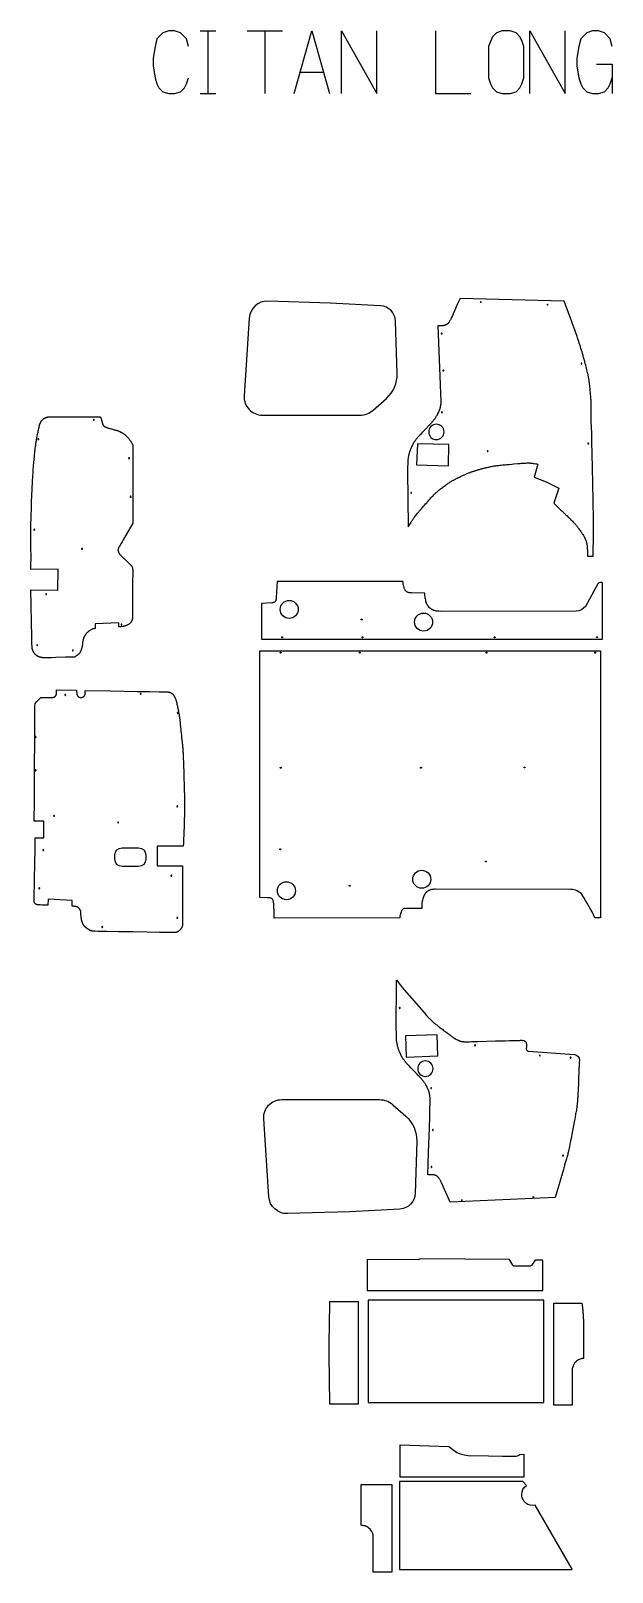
# Model space of a CAD drawing. Extents: x -780 to 1866, y -7095 to -85.
import ezdxf

# ---------------------------------------------------------------- set-up
doc = ezdxf.new("R2010")
doc.units = 0
doc.layers.add('DEFAULT_LAYER', color=1, linetype='CONTINUOUS')

msp = doc.modelspace()

# ---------------------------------------------------------------- linework, layer by layer
at = {"layer": 'DEFAULT_LAYER'}
for points in [[(-62.5, -156.5), (-71.5, -120.8), (-98.3, -94), (-125, -85.1), (-151.8, -85.1), (-178.6, -94), (-205.4, -120.8), (-214.3, -156.5), (-223.3, -210.1), (-223.3, -245.8), (-214.3, -299.4), (-205.4, -326.2), (-196.5, -344.1), (-178.6, -361.9), (-151.8, -370.8), (-125, -370.8), (-98.3, -361.9), (-80.4, -344.1), (-71.5, -326.2), (-62.5, -299.4)], [(-9, -85.1), (62.5, -85.1)], [(26.8, -85.1), (26.8, -370.8)], [(205.4, -85.1), (366.1, -85.1)], [(285.7, -85.1), (285.7, -370.8)], [(419.7, -370.8), (500, -85.1), (580.4, -370.8)], [(634, -370.8), (634, -85.1), (794.7, -370.8), (794.7, -85.1)], [(1062.6, -85.1), (1062.6, -370.8), (1223.3, -370.8)], [(1491.2, -370.8), (1491.2, -85.1), (1652, -370.8), (1652, -85.1)], [(1866.3, -156.5), (1857.4, -120.8), (1830.6, -94), (1803.8, -85.1), (1777, -85.1), (1750.2, -94), (1723.4, -120.8), (1714.5, -156.5), (1705.5, -210.1), (1705.5, -245.8), (1714.5, -299.4), (1723.4, -326.2), (1732.3, -344.1), (1750.2, -361.9), (1777, -370.8), (1803.8, -370.8), (1830.6, -361.9), (1848.4, -344.1), (1857.4, -326.2), (1866.3, -299.4)], [(446.5, -272.6), (553.6, -272.6)], [(1794.8, -236.9), (1866.3, -236.9), (1866.3, -370.8)], [(-9, -370.8), (62.5, -370.8)]]:
    msp.add_lwpolyline(points, dxfattribs=at)
for points in [[(1464.4, -156.5), (1455.5, -129.7), (1446.6, -111.9), (1428.7, -94), (1401.9, -85.1), (1366.2, -85.1), (1339.4, -94), (1321.6, -111.9), (1303.7, -156.5), (1303.7, -299.4), (1312.6, -326.2), (1321.6, -344.1), (1339.4, -361.9), (1366.2, -370.8), (1401.9, -370.8), (1428.7, -361.9), (1446.6, -344.1), (1455.5, -326.2), (1464.4, -299.4)], [(1622.7, -2165), (1600.6, -2233.9), (1631.1, -2263.5), (1636.8, -2268.9), (1642.8, -2274.5), (1655.1, -2285.9), (1660.9, -2291.4), (1666.3, -2296.5), (1668.8, -2298.9), (1671.1, -2301.1), (1673.2, -2303.1), (1675.1, -2305), (1678.6, -2308.5), (1682.1, -2312), (1685.6, -2315.6), (1689, -2319.1), (1690.7, -2320.9), (1692.4, -2322.8), (1694.1, -2324.6), (1695.7, -2326.4), (1697.4, -2328.2), (1699, -2330.1), (1700.6, -2331.9), (1702.2, -2333.8), (1703.8, -2335.7), (1705.4, -2337.7), (1707, -2339.7), (1708.6, -2341.7), (1710.2, -2343.8), (1711.8, -2345.9), (1713.3, -2347.9), (1714.9, -2350), (1717.9, -2354.1), (1720.7, -2358.1), (1723.3, -2361.8), (1725.6, -2365.3), (1726.8, -2366.9), (1727.9, -2368.7), (1730.3, -2372.4), (1732.7, -2376.3), (1735, -2380.1), (1737.1, -2383.8), (1739.1, -2387.1), (1739.9, -2388.6), (1740.7, -2390), (1741.3, -2391.3), (1741.9, -2392.3), (1742.8, -2394.3), (1743.8, -2396.4), (1744.6, -2398.4), (1745.5, -2400.4), (1746.3, -2402.5), (1747.1, -2404.6), (1747.8, -2406.6), (1748.4, -2408.7), (1749, -2410.7), (1749.5, -2412.7), (1750, -2414.8), (1750.4, -2416.8), (1750.8, -2418.9), (1751.2, -2421), (1751.5, -2423.1), (1751.8, -2425.2), (1752, -2426.3), (1752.1, -2427.6), (1752.4, -2430.4), (1752.6, -2433.7), (1752.9, -2437.2), (1753.1, -2440.8), (1753.3, -2444.4), (1753.4, -2447.9), (1753.5, -2451), (1753.6, -2454), (1753.7, -2457), (1753.7, -2460), (1753.8, -2463), (1753.8, -2469), (1753.8, -2472), (1753.8, -2475), (1779.8, -2474.7), (1780, -2457.7), (1780.2, -2440.3), (1780.6, -2405.4), (1780.8, -2388.2), (1780.9, -2371.4), (1781, -2355.3), (1781, -2347.5), (1781.1, -2339.9), (1781, -2332.5), (1781, -2325), (1780.9, -2310.1), (1780.8, -2295.2), (1780.6, -2280.3), (1780.2, -2250.5), (1780, -2235.6), (1779.8, -2220.7), (1776.8, -2069.9), (1774.1, -1952.4), (1773.6, -1936.1), (1773, -1918.8), (1771.9, -1883.7), (1771.3, -1867), (1770.8, -1851.8), (1770.5, -1838.6), (1770.3, -1833), (1770.2, -1828.1), (1770.1, -1823.6), (1770.1, -1819.1), (1770.1, -1814.7), (1770.1, -1810.2), (1770.1, -1801.2), (1770.2, -1792.2), (1770.2, -1787.8), (1770.2, -1783.3), (1770.1, -1778.8), (1770.1, -1774.3), (1770, -1769.8), (1769.9, -1765.4), (1769.7, -1760.9), (1769.4, -1756.4), (1769.1, -1751.7), (1768.8, -1746.5), (1768.3, -1740.9), (1767.8, -1735), (1767.2, -1728.9), (1766.6, -1722.6), (1766, -1716.3), (1765.3, -1710), (1764.6, -1703.7), (1763.9, -1697.6), (1763.2, -1691.8), (1762.6, -1686.3), (1761.9, -1681.2), (1761.3, -1676.6), (1760.8, -1672.6), (1760.2, -1669.2), (1759.7, -1666.1), (1759.2, -1663.1), (1758.6, -1660.1), (1758.1, -1657), (1757.5, -1654), (1756.8, -1651), (1756.2, -1647.9), (1755.5, -1644.9), (1754.2, -1638.9), (1752.8, -1632.9), (1751.3, -1626.9), (1749.9, -1620.9), (1749.1, -1617.7), (1748.2, -1614.2), (1746.2, -1606.4), (1743.9, -1597.9), (1741.5, -1588.7), (1738.9, -1579.4), (1736.3, -1570.1), (1733.8, -1561.1), (1731.4, -1552.8), (1729, -1544.9), (1726.6, -1537), (1724.2, -1529.2), (1721.7, -1521.3), (1719.2, -1513.4), (1716.7, -1505.6), (1714.1, -1497.8), (1711.5, -1489.9), (1710.1, -1485.8), (1708.5, -1481.1), (1706.7, -1475.9), (1704.8, -1470.4), (1700.5, -1458.4), (1695.8, -1445.3), (1686, -1418), (1681.2, -1404.5), (1676.6, -1391.8), (1648, -1315.3), (1173.7, -1301.8), (1167.9, -1314.8), (1161.5, -1329.3), (1148.4, -1359.3), (1142.4, -1372.9), (1137.3, -1384.3), (1135.2, -1389), (1133.5, -1392.7), (1132.2, -1395.5), (1131.7, -1396.5), (1131.4, -1397.1), (1130.2, -1399.3), (1129, -1401.7), (1127.7, -1404), (1126.3, -1406.3), (1125, -1408.5), (1124.3, -1409.5), (1123.7, -1410.5), (1123.1, -1411.4), (1122.6, -1412.2), (1122, -1412.9), (1121.5, -1413.5), (1121, -1414.1), (1120.5, -1414.6), (1120, -1415.1), (1119.5, -1415.7), (1118.9, -1416.2), (1118.4, -1416.7), (1117.8, -1417.2), (1117.3, -1417.7), (1116.7, -1418.1), (1116.1, -1418.6), (1114.9, -1419.5), (1113.7, -1420.3), (1112.4, -1421.1), (1111.7, -1421.5), (1111.1, -1421.8), (1110.4, -1422.2), (1109.7, -1422.5), (1109, -1422.9), (1108.2, -1423.2), (1107.5, -1423.5), (1106.7, -1423.8), (1106, -1424.1), (1105.2, -1424.4), (1104.4, -1424.7), (1103.7, -1424.9), (1102.9, -1425.1), (1102.1, -1425.4), (1101.3, -1425.6), (1100.5, -1425.7), (1099.6, -1425.9), (1098.6, -1426), (1097.3, -1426.2), (1095.8, -1426.3), (1094.2, -1426.4), (1092.5, -1426.5), (1088.9, -1426.6), (1081, -1426.9), (1077.1, -1427), (1073.5, -1427.2), (1086.7, -1770.9), (1086.5, -1773), (1086.3, -1775), (1086, -1779.1), (1085.9, -1781.2), (1085.7, -1783.2), (1085.4, -1785.2), (1085.1, -1787.3), (1084.8, -1789.4), (1084.5, -1791.6), (1084.1, -1793.9), (1083.6, -1796.3), (1083.1, -1798.7), (1082.9, -1799.9), (1082.6, -1801.1), (1082.3, -1802.3), (1082, -1803.4), (1081.6, -1804.6), (1081.3, -1805.7), (1080.8, -1807), (1080.3, -1808.4), (1079.6, -1810), (1078.9, -1811.8), (1078.1, -1813.6), (1077.2, -1815.6), (1076.3, -1817.6), (1075.4, -1819.7), (1073.5, -1823.8), (1071.6, -1827.6), (1070.7, -1829.4), (1069.9, -1831.1), (1069.1, -1832.5), (1068.4, -1833.8), (1067.8, -1834.9), (1067.1, -1836.1), (1065.8, -1838.4), (1064.4, -1840.6), (1062.9, -1842.8), (1061.5, -1845), (1060, -1847.2), (1058.4, -1849.4), (1056.9, -1851.5), (1055.3, -1853.7), (1053.5, -1855.9), (1051.7, -1858.2), (1049.9, -1860.5), (1047.9, -1862.8), (1046, -1865.1), (1044, -1867.4), (1042.1, -1869.6), (1041.1, -1870.7), (1040, -1871.9), (1037.8, -1874.2), (1035.5, -1876.6), (1033.1, -1879), (1028.2, -1883.9), (1025.8, -1886.2), (1023.6, -1888.6), (1019.2, -1893.1), (1014.9, -1897.7), (1010.6, -1902.4), (1006.2, -1907), (1000.1, -1913.6), (993.5, -1920.7), (987.7, -1927), (985.4, -1929.5), (983.6, -1931.4), (980.8, -1934.7), (979.4, -1936.3), (978, -1937.9), (976.6, -1939.6), (975.2, -1941.2), (973.9, -1942.9), (972.6, -1944.6), (971.1, -1946.5), (969.5, -1948.8), (967.7, -1951.3), (965.9, -1954), (964.1, -1956.6), (962.5, -1959.1), (961.7, -1960.3), (961, -1961.5), (960.4, -1962.5), (959.8, -1963.5), (959.3, -1964.4), (958.9, -1965.3), (958.4, -1966.3), (957.9, -1967.2), (957.1, -1969.1), (956.2, -1971), (954.6, -1974.9), (953.8, -1976.8), (952.9, -1978.7), (952, -1980.7), (951.1, -1982.9), (950, -1985.2), (948.9, -1987.6), (947.8, -1990), (946.8, -1992.5), (946.3, -1993.8), (945.8, -1995), (945.3, -1996.2), (944.9, -1997.4), (944.5, -1998.6), (944.1, -1999.9), (943.3, -2002.4), (942.6, -2005), (941.9, -2007.6), (941.3, -2010.3), (940.6, -2012.9), (940, -2015.6), (939.5, -2018.3), (939.2, -2019.6), (939, -2020.9), (938.5, -2023.6), (938.1, -2026.3), (937.7, -2029), (936.9, -2034.5), (936.5, -2037.3), (936.1, -2040), (935.3, -2085.4), (937.3, -2340.3), (938.3, -2340.7), (941.1, -2336.3), (943.8, -2331.8), (949.3, -2322.9), (952.1, -2318.4), (953.5, -2316.2), (954.9, -2314), (956.3, -2311.9), (957.8, -2309.7), (959.2, -2307.6), (960.7, -2305.4), (962.1, -2303.4), (963.6, -2301.3), (965.1, -2299.2), (966.6, -2297.1), (969.7, -2293), (972.8, -2288.9), (975.9, -2284.9), (979.1, -2280.8), (982.3, -2276.8), (985.6, -2272.9), (987.3, -2270.8), (989.1, -2268.6), (993.2, -2263.8), (997.7, -2258.7), (1002.4, -2253.3), (1007.3, -2247.7), (1012.3, -2242.1), (1017.3, -2236.7), (1022, -2231.4), (1024.4, -2228.8), (1027, -2225.9), (1032.4, -2219.8), (1038.3, -2213.2), (1041.3, -2209.8), (1044.5, -2206.4), (1047.7, -2202.9), (1050.9, -2199.5), (1054.2, -2196), (1057.5, -2192.6), (1059.2, -2190.9), (1060.9, -2189.3), (1062.5, -2187.6), (1064.2, -2186), (1065.9, -2184.4), (1067.6, -2182.9), (1069.2, -2181.3), (1070.9, -2179.9), (1072.6, -2178.4), (1074.3, -2176.9), (1076.1, -2175.4), (1078, -2173.9), (1079.8, -2172.3), (1081.7, -2170.8), (1083.7, -2169.3), (1085.6, -2167.7), (1089.6, -2164.7), (1093.7, -2161.6), (1097.7, -2158.6), (1101.8, -2155.7), (1105.7, -2152.9), (1109.6, -2150.1), (1113.4, -2147.5), (1117, -2145.1), (1120.5, -2142.8), (1123.7, -2140.6), (1126.6, -2138.7), (1129.3, -2137), (1131.8, -2135.5), (1134.4, -2133.9), (1136.9, -2132.4), (1139.5, -2131), (1142.1, -2129.5), (1144.7, -2128.1), (1147.3, -2126.7), (1149.9, -2125.3), (1152.6, -2123.9), (1155.2, -2122.6), (1160.5, -2119.9), (1165.8, -2117.3), (1171.2, -2114.7), (1176.6, -2112.1), (1182.4, -2109.4), (1188.4, -2106.6), (1191.4, -2105.2), (1194.5, -2103.9), (1197.6, -2102.5), (1200.7, -2101.2), (1203.8, -2099.8), (1206.9, -2098.5), (1210, -2097.2), (1213.1, -2096), (1216.2, -2094.8), (1219.2, -2093.6), (1222.2, -2092.5), (1225.2, -2091.4), (1228.3, -2090.3), (1231.3, -2089.2), (1234.4, -2088.2), (1237.4, -2087.1), (1240.5, -2086.1), (1243.6, -2085.1), (1246.6, -2084.2), (1249.7, -2083.2), (1252.8, -2082.3), (1255.9, -2081.3), (1259, -2080.4), (1262.1, -2079.6), (1265.2, -2078.7), (1268.3, -2077.8), (1271.5, -2077), (1274.9, -2076.1), (1278.3, -2075.2), (1281.9, -2074.3), (1285.7, -2073.4), (1289.4, -2072.5), (1293.3, -2071.5), (1297.3, -2070.6), (1301.2, -2069.7), (1305.2, -2068.9), (1309.3, -2068), (1313.3, -2067.2), (1317.3, -2066.4), (1321.3, -2065.7), (1325.2, -2065), (1329.1, -2064.3), (1331.1, -2064), (1333.2, -2063.7), (1337.9, -2063), (1343, -2062.4), (1348.5, -2061.7), (1354.3, -2061), (1360.3, -2060.4), (1366.5, -2059.7), (1372.9, -2059.1), (1379.2, -2058.5), (1385.5, -2057.9), (1397.8, -2056.8), (1409, -2055.8), (1418.7, -2054.9), (1437.6, -2053.4), (1447.6, -2052.5), (1452.5, -2052.2), (1457.4, -2051.8), (1462.2, -2051.5), (1466.8, -2051.2), (1471.2, -2050.9), (1475.4, -2050.7), (1479.2, -2050.6), (1482.8, -2050.5), (1484.4, -2050.5), (1485.9, -2050.5), (1487.3, -2050.5), (1488.6, -2050.5), (1489.8, -2050.6), (1491.1, -2050.6), (1493.6, -2050.8), (1496, -2051), (1498.5, -2051.3), (1500.9, -2051.6), (1503.4, -2052), (1505.9, -2052.4), (1508.3, -2052.7), (1513.2, -2053.6), (1518.1, -2054.4), (1520.6, -2054.8), (1523, -2055.2), (1525.5, -2055.6), (1527.9, -2056), (1511.6, -2115.5), (1565.7, -2135.6)], [(-314.6, -2324.7), (-331.8, -2353.8), (-359.1, -2400.1), (-364.3, -2409), (-369.6, -2418), (-372.9, -2423.7), (-376.2, -2429.4), (-377.3, -2431.3), (-378.3, -2433.2), (-378.7, -2433.9), (-379.1, -2434.6), (-379.8, -2436.1), (-380.5, -2437.8), (-381.2, -2439.4), (-381.8, -2441.1), (-382.1, -2441.9), (-382.4, -2442.7), (-382.6, -2443.5), (-382.8, -2444.2), (-383, -2444.9), (-383.1, -2445.5), (-383.2, -2446.1), (-383.2, -2446.6), (-383.2, -2447), (-383.1, -2447.4), (-383.1, -2447.9), (-382.9, -2448.3), (-382.8, -2448.7), (-382.7, -2449.2), (-382.3, -2450), (-382, -2450.8), (-381.6, -2451.7), (-381.2, -2452.5), (-380.9, -2453.4), (-380.5, -2454.3), (-380.2, -2455.4), (-379.8, -2456.7), (-379.3, -2458), (-378.9, -2459.4), (-378.6, -2460.1), (-378.3, -2460.8), (-378, -2461.5), (-377.7, -2462.1), (-377.4, -2462.7), (-377.1, -2463.3), (-376.7, -2463.9), (-376.3, -2464.4), (-375.9, -2465), (-375.5, -2465.6), (-375, -2466.1), (-374.6, -2466.6), (-373.6, -2467.7), (-372.6, -2468.8), (-371.6, -2469.8), (-369.5, -2471.9), (-368.6, -2472.8), (-367, -2474.4), (-362, -2479.2), (-347.8, -2492.6), (-333.8, -2505.8), (-328.9, -2510.4), (-326.7, -2512.6), (-326, -2513.3), (-325.3, -2514), (-323.8, -2515.3), (-323.2, -2516), (-322.5, -2516.8), (-321.9, -2517.5), (-321.6, -2517.9), (-321.3, -2518.3), (-320.8, -2519.1), (-320.2, -2520.1), (-319.7, -2521), (-319.2, -2522), (-318.7, -2523), (-318.3, -2524.1), (-317.9, -2525.1), (-317.5, -2526.2), (-317.2, -2527.2), (-316.9, -2528.3), (-316.7, -2529.3), (-316.5, -2530.4), (-316.3, -2531.5), (-316.1, -2532.6), (-316, -2533.7), (-315.9, -2534.8), (-315.9, -2535.5), (-315.8, -2536.9), (-315.8, -2541.8), (-315.9, -2549.2), (-315.9, -2558.9), (-316.1, -2583.8), (-316.4, -2614.2), (-316.9, -2682.1), (-317.2, -2714.8), (-317.4, -2743.7), (-317.4, -2744.7), (-317.4, -2745.7), (-317.3, -2747.8), (-317.2, -2749.8), (-317, -2751.9), (-317, -2752.9), (-317, -2753.9), (-317, -2755), (-317, -2756), (-317, -2757), (-317.1, -2758), (-317.3, -2759), (-317.4, -2759.9), (-317.6, -2760.9), (-317.9, -2761.9), (-318.2, -2762.9), (-318.5, -2763.8), (-318.8, -2764.8), (-319.1, -2765.8), (-319.5, -2766.7), (-319.9, -2767.6), (-320.3, -2768.6), (-320.7, -2769.5), (-321.2, -2770.4), (-321.6, -2771.3), (-322.1, -2772.1), (-322.6, -2773), (-323.1, -2773.8), (-323.7, -2774.6), (-324.2, -2775.4), (-324.8, -2776.1), (-325.4, -2776.9), (-326, -2777.6), (-326.6, -2778.3), (-327.3, -2779), (-328, -2779.7), (-328.7, -2780.4), (-329.4, -2781.1), (-330.1, -2781.7), (-330.8, -2782.3), (-331.6, -2782.9), (-332.3, -2783.5), (-333.1, -2784.1), (-333.9, -2784.6), (-334.7, -2785.2), (-335.5, -2785.7), (-336.5, -2786.2), (-337.5, -2786.8), (-338.6, -2787.3), (-339.8, -2787.9), (-341, -2788.4), (-342.2, -2788.9), (-343.5, -2789.5), (-344.9, -2790), (-346.2, -2790.5), (-347.6, -2791), (-349, -2791.4), (-350.3, -2791.9), (-351.7, -2792.3), (-353, -2792.6), (-354.3, -2793), (-355.3, -2793.2), (-356.4, -2793.4), (-357.6, -2793.6), (-358.8, -2793.8), (-360.2, -2794), (-361.6, -2794.2), (-364.7, -2794.6), (-368, -2795), (-371.4, -2795.3), (-374.9, -2795.6), (-378.5, -2795.9), (-379.2, -2777.7), (-486.8, -2781.9), (-486.8, -2803.4), (-488.4, -2803.6), (-489.9, -2803.8), (-491.2, -2804.1), (-492.4, -2804.3), (-493.4, -2804.6), (-494.5, -2804.9), (-495.5, -2805.2), (-496.6, -2805.5), (-497.6, -2805.9), (-498.6, -2806.2), (-499.7, -2806.6), (-500.7, -2807), (-501.7, -2807.4), (-502.7, -2807.8), (-503.7, -2808.3), (-504.7, -2808.8), (-505.7, -2809.2), (-506.6, -2809.8), (-507.6, -2810.3), (-508.5, -2810.8), (-509.5, -2811.4), (-510.5, -2812), (-511.5, -2812.7), (-512.6, -2813.4), (-513.6, -2814.2), (-514.7, -2815), (-515.8, -2815.9), (-516.9, -2816.7), (-518, -2817.6), (-519.1, -2818.6), (-520.2, -2819.5), (-521.3, -2820.5), (-522.3, -2821.4), (-523.3, -2822.4), (-524.3, -2823.4), (-525.2, -2824.3), (-526.1, -2825.3), (-527, -2826.4), (-527.9, -2827.4), (-528.8, -2828.5), (-529.7, -2829.6), (-530.5, -2830.7), (-531.4, -2831.8), (-532.2, -2832.9), (-532.9, -2834.1), (-533.7, -2835.2), (-534.4, -2836.3), (-535.1, -2837.4), (-535.8, -2838.5), (-536.4, -2839.6), (-536.9, -2840.7), (-537.4, -2841.7), (-537.9, -2842.7), (-538.3, -2843.7), (-538.7, -2844.8), (-539.1, -2845.8), (-539.5, -2846.9), (-539.8, -2847.9), (-540.1, -2849), (-540.4, -2850.1), (-540.7, -2851.2), (-541, -2852.3), (-541.5, -2854.5), (-542, -2856.7), (-542.4, -2858.8), (-542.7, -2860), (-542.9, -2861.2), (-543.1, -2862.5), (-543.2, -2863.9), (-543.6, -2866.8), (-543.9, -2869.8), (-544.3, -2872.8), (-544.6, -2875.8), (-544.8, -2877.3), (-545, -2878.7), (-545.2, -2880), (-545.5, -2881.3), (-545.9, -2883.8), (-546.5, -2886.4), (-547, -2888.9), (-547.6, -2891.5), (-548.3, -2894), (-548.6, -2895.2), (-548.9, -2896.4), (-549.3, -2897.5), (-549.7, -2898.7), (-550, -2899.7), (-550.4, -2900.8), (-551.2, -2902.9), (-552, -2905), (-552.9, -2907.1), (-553.4, -2908.1), (-553.9, -2909.1), (-554.4, -2910.1), (-554.9, -2911.1), (-555.4, -2912.1), (-556, -2913), (-556.5, -2913.9), (-557.1, -2914.8), (-557.7, -2915.6), (-558.3, -2916.4), (-558.9, -2917.1), (-559.5, -2917.9), (-560.2, -2918.6), (-560.9, -2919.3), (-561.7, -2920), (-562.4, -2920.7), (-563.2, -2921.4), (-564, -2922), (-565.5, -2923.3), (-567.1, -2924.4), (-568.5, -2925.5), (-569.9, -2926.5), (-570.6, -2927), (-571.3, -2927.5), (-572.7, -2928.4), (-574.1, -2929.2), (-575.5, -2930.1), (-578.4, -2931.7), (-579.8, -2932.5), (-581.2, -2933.4), (-600.2, -2933.9), (-621.6, -2934.5), (-665.7, -2935.8), (-685.7, -2936.4), (-694.5, -2936.6), (-702.4, -2936.8), (-709.1, -2937), (-714.4, -2937.1), (-716.5, -2937.1), (-718.2, -2937.1), (-719.5, -2937.1), (-720.3, -2937), (-721.5, -2936.9), (-722.8, -2936.8), (-724.1, -2936.6), (-725.3, -2936.4), (-726.6, -2936.2), (-727.9, -2936), (-729.2, -2935.8), (-730.5, -2935.6), (-731.7, -2935.3), (-732.9, -2935.1), (-734.1, -2934.8), (-735.3, -2934.5), (-736.4, -2934.2), (-737.4, -2933.9), (-738.4, -2933.6), (-739.3, -2933.3), (-741.1, -2932.7), (-742.8, -2932.1), (-744.6, -2931.4), (-745.5, -2931), (-746.3, -2930.6), (-747.2, -2930.2), (-748, -2929.8), (-748.8, -2929.4), (-749.6, -2928.9), (-750.5, -2928.5), (-751.2, -2928), (-752, -2927.4), (-752.8, -2926.9), (-753.6, -2926.3), (-754.4, -2925.7), (-755.2, -2925), (-756, -2924.3), (-756.9, -2923.6), (-757.7, -2922.8), (-758.6, -2922), (-759.4, -2921.1), (-760.3, -2920.2), (-761.1, -2919.3), (-761.9, -2918.4), (-762.7, -2917.5), (-763.4, -2916.6), (-764.2, -2915.6), (-764.9, -2914.7), (-765.5, -2913.7), (-766.1, -2912.7), (-766.7, -2911.7), (-767.3, -2910.7), (-767.8, -2909.7), (-768.3, -2908.7), (-768.8, -2907.6), (-769.3, -2906.5), (-769.7, -2905.4), (-770.2, -2904.4), (-770.6, -2903.3), (-770.9, -2902.2), (-771.3, -2901.1), (-771.6, -2900), (-771.9, -2899), (-772.2, -2897.9), (-772.5, -2896.9), (-772.7, -2895.8), (-773, -2894.7), (-773.1, -2893.6), (-773.3, -2892.5), (-773.4, -2891.4), (-773.5, -2890.3), (-773.6, -2889.2), (-773.7, -2888), (-773.8, -2885.8), (-773.9, -2883.7), (-774, -2881.7), (-774.2, -2879.9), (-774.4, -2876.4), (-774.7, -2872.9), (-775, -2869.4), (-775.1, -2867.7), (-775.1, -2866), (-775.2, -2863.4), (-775.3, -2857.7), (-775.6, -2838), (-776.6, -2775.1), (-777.7, -2698.2), (-778.8, -2628.3), (-656.6, -2628.7), (-655.8, -2534.1), (-779, -2534.6), (-778.8, -2509.5), (-778.6, -2485.8), (-778.7, -2425.7), (-778.8, -2418.5), (-779, -2411.2), (-779.3, -2396.7), (-779.4, -2389.5), (-779.5, -2382.2), (-779.5, -2375), (-779.5, -2371.4), (-779.5, -2367.7), (-779.5, -2363.9), (-779.4, -2359.6), (-779.4, -2354.9), (-779.3, -2349.8), (-779, -2338.9), (-778.7, -2327), (-778, -2302.3), (-777.6, -2290.1), (-777.3, -2278.5), (-777.1, -2269.8), (-776.9, -2261.1), (-776.4, -2243.7), (-776.2, -2234.9), (-775.9, -2226.2), (-775.7, -2217.5), (-775.3, -2208.8), (-775, -2199.7), (-774.6, -2189.8), (-774.1, -2179.5), (-773.6, -2168.8), (-773.1, -2158), (-772.5, -2147.4), (-771.9, -2137), (-771.4, -2127.2), (-770.8, -2117.7), (-770.1, -2108.1), (-769.5, -2098.5), (-768.8, -2089), (-768.1, -2079.4), (-767.4, -2070), (-766.6, -2060.6), (-765.8, -2051.4), (-764.2, -2032.6), (-763.4, -2023.1), (-762.5, -2013.6), (-761.6, -2004.2), (-761.1, -1999.6), (-760.6, -1995.2), (-760.1, -1990.8), (-759.6, -1986.5), (-759.1, -1982.3), (-758.6, -1978.3), (-758, -1974.3), (-757.4, -1970.1), (-756.7, -1965.8), (-756.1, -1961.4), (-755.3, -1957), (-754.6, -1952.6), (-753.8, -1948.2), (-753.1, -1943.9), (-751.6, -1935.5), (-750.2, -1927.8), (-748.9, -1921.1), (-747.8, -1915.6), (-746.8, -1910.5), (-745.7, -1905), (-744.5, -1899.3), (-743.4, -1893.7), (-742.2, -1888.5), (-741.1, -1883.8), (-740.7, -1881.8), (-740.2, -1880), (-739.8, -1878.6), (-739.5, -1877.4), (-738.8, -1875.3), (-738, -1873.2), (-737.2, -1871.1), (-736.4, -1869), (-736, -1868), (-735.5, -1867), (-735.1, -1866), (-734.6, -1865.1), (-734.2, -1864.2), (-733.7, -1863.4), (-733.3, -1862.6), (-732.8, -1861.8), (-732.3, -1861.1), (-731.8, -1860.3), (-731.3, -1859.6), (-730.7, -1858.9), (-730.2, -1858.2), (-729.6, -1857.5), (-729, -1856.8), (-728.4, -1856.1), (-727.2, -1854.8), (-726, -1853.6), (-724.8, -1852.5), (-723.7, -1851.5), (-722.6, -1850.6), (-721.5, -1849.7), (-720.3, -1848.8), (-719.2, -1848), (-718, -1847.2), (-716.8, -1846.5), (-716.2, -1846.1), (-715.5, -1845.8), (-714.9, -1845.5), (-714.3, -1845.2), (-713.6, -1844.9), (-712.8, -1844.6), (-712, -1844.2), (-711.1, -1843.9), (-710.2, -1843.6), (-709.2, -1843.3), (-708.2, -1843), (-707.2, -1842.7), (-706.1, -1842.4), (-705.1, -1842.1), (-704, -1841.8), (-702.9, -1841.6), (-701.8, -1841.3), (-700.8, -1841.1), (-699.7, -1840.9), (-698.7, -1840.8), (-698.4, -1840.8), (-697.8, -1840.7), (-696.1, -1840.7), (-693.5, -1840.6), (-690.3, -1840.6), (-681.7, -1840.5), (-670.7, -1840.5), (-657.4, -1840.5), (-642.4, -1840.5), (-608.1, -1840.5), (-531.6, -1840.7), (-494.6, -1840.8), (-461.8, -1840.8), (-460.6, -1845.4), (-459.2, -1850.5), (-456.5, -1860.9), (-455.2, -1865.7), (-454.6, -1867.8), (-454, -1869.8), (-453.5, -1871.5), (-453.1, -1872.9), (-452.7, -1874.1), (-452.5, -1874.5), (-452.3, -1874.9), (-452, -1875.5), (-451.7, -1876.1), (-451.3, -1876.7), (-451, -1877.4), (-450.1, -1878.7), (-449.3, -1879.9), (-448.4, -1881.1), (-447.6, -1882.1), (-446.9, -1882.9), (-446.5, -1883.3), (-446.2, -1883.6), (-446, -1883.8), (-445.7, -1884), (-445.1, -1884.5), (-444.4, -1884.8), (-443.8, -1885.2), (-443.1, -1885.5), (-442.4, -1885.8), (-441, -1886.5), (-440.1, -1886.9), (-438.7, -1887.4), (-437, -1888.1), (-435, -1888.9), (-432.9, -1889.7), (-430.7, -1890.5), (-428.6, -1891.2), (-426.6, -1891.9), (-425.6, -1892.2), (-424.4, -1892.5), (-421.6, -1893.4), (-418.2, -1894.3), (-414.6, -1895.3), (-407.1, -1897.3), (-403.5, -1898.3), (-400.3, -1899.3), (-397.4, -1900.1), (-394.3, -1901), (-391.2, -1901.8), (-388.2, -1902.7), (-385.2, -1903.6), (-383.7, -1904.1), (-382.3, -1904.5), (-380.9, -1905), (-379.5, -1905.5), (-378.2, -1906), (-376.9, -1906.6), (-375.7, -1907.1), (-374.5, -1907.7), (-373.3, -1908.2), (-372.1, -1908.8), (-370.9, -1909.4), (-369.7, -1910), (-368.5, -1910.7), (-367.3, -1911.3), (-366.1, -1912), (-364.9, -1912.7), (-363.8, -1913.4), (-362.6, -1914.1), (-361.5, -1914.8), (-360.4, -1915.6), (-359.3, -1916.3), (-358.1, -1917.1), (-357, -1917.9), (-355.8, -1918.7), (-354.6, -1919.6), (-353.4, -1920.6), (-352.1, -1921.6), (-350.8, -1922.6), (-349.6, -1923.7), (-348.3, -1924.7), (-347.1, -1925.8), (-345.8, -1926.9), (-344.6, -1927.9), (-343.5, -1929), (-342.4, -1930), (-341.3, -1931), (-340.3, -1932), (-339.4, -1932.9), (-338.6, -1933.7), (-337.7, -1934.6), (-336.9, -1935.6), (-336.1, -1936.5), (-334.5, -1938.3), (-332.9, -1940.3), (-331.4, -1942.2), (-329.9, -1944.2), (-328.5, -1946.2), (-327, -1948.2), (-326.3, -1949.2), (-325.6, -1950.3), (-324.9, -1951.5), (-324.1, -1952.7), (-322.6, -1955.2), (-321, -1957.8), (-317.8, -1963.3), (-316.2, -1966), (-314.6, -1968.6)], [(-495.1, -1854.4), (-495, -1854.6), (-495, -1854.8), (-495, -1855), (-494.9, -1855.2), (-494.8, -1855.3), (-494.7, -1855.5), (-494.6, -1855.7), (-494.5, -1855.8), (-494.3, -1855.9), (-494.2, -1856), (-494, -1856.1), (-493.8, -1856.2), (-493.6, -1856.3), (-493.5, -1856.3), (-493.3, -1856.4), (-493.1, -1856.4), (-492.8, -1856.4), (-492.6, -1856.3), (-492.5, -1856.3), (-492.3, -1856.2), (-492.1, -1856.1), (-491.9, -1856), (-491.8, -1855.9), (-491.6, -1855.8), (-491.5, -1855.7), (-491.4, -1855.5), (-491.3, -1855.3), (-491.2, -1855.2), (-491.1, -1855), (-491.1, -1854.8), (-491.1, -1854.6), (-491.1, -1854.4), (-491.1, -1854.2), (-491.1, -1854), (-491.1, -1853.8), (-491.2, -1853.6), (-491.3, -1853.4), (-491.4, -1853.3), (-491.5, -1853.1), (-491.6, -1853), (-491.8, -1852.8), (-491.9, -1852.7), (-492.1, -1852.6), (-492.3, -1852.5), (-492.5, -1852.5), (-492.6, -1852.4), (-492.8, -1852.4), (-493.1, -1852.4), (-493.3, -1852.4), (-493.5, -1852.4), (-493.6, -1852.5), (-493.8, -1852.5), (-494, -1852.6), (-494.2, -1852.7), (-494.3, -1852.8), (-494.5, -1853), (-494.6, -1853.1), (-494.7, -1853.3), (-494.8, -1853.4), (-494.9, -1853.6), (-495, -1853.8), (-495, -1854), (-495, -1854.2)], [(-747.1, -1942.2), (-747.1, -1942.4), (-747.1, -1942.6), (-747, -1942.8), (-746.9, -1943), (-746.9, -1943.2), (-746.8, -1943.3), (-746.6, -1943.5), (-746.5, -1943.6), (-746.4, -1943.8), (-746.2, -1943.9), (-746.1, -1944), (-745.9, -1944.1), (-745.7, -1944.1), (-745.5, -1944.2), (-745.3, -1944.2), (-745.1, -1944.2), (-744.9, -1944.2), (-744.7, -1944.2), (-744.5, -1944.1), (-744.3, -1944.1), (-744.1, -1944), (-744, -1943.9), (-743.8, -1943.8), (-743.7, -1943.6), (-743.6, -1943.5), (-743.4, -1943.3), (-743.3, -1943.2), (-743.3, -1943), (-743.2, -1942.8), (-743.1, -1942.6), (-743.1, -1942.4), (-743.1, -1942.2), (-743.1, -1942), (-743.1, -1941.8), (-743.2, -1941.6), (-743.3, -1941.5), (-743.3, -1941.3), (-743.4, -1941.1), (-743.6, -1941), (-743.7, -1940.8), (-743.8, -1940.7), (-744, -1940.6), (-744.1, -1940.5), (-744.3, -1940.4), (-744.5, -1940.3), (-744.7, -1940.3), (-744.9, -1940.2), (-745.1, -1940.2), (-745.3, -1940.2), (-745.5, -1940.3), (-745.7, -1940.3), (-745.9, -1940.4), (-746.1, -1940.5), (-746.2, -1940.6), (-746.4, -1940.7), (-746.5, -1940.8), (-746.6, -1941), (-746.8, -1941.1), (-746.9, -1941.3), (-746.9, -1941.5), (-747, -1941.6), (-747.1, -1941.8), (-747.1, -1942)], [(-334.4, -2028.8), (-334.4, -2029), (-334.4, -2029.2), (-334.3, -2029.4), (-334.3, -2029.6), (-334.2, -2029.7), (-334.1, -2029.9), (-334, -2030), (-333.8, -2030.2), (-333.7, -2030.3), (-333.6, -2030.4), (-333.4, -2030.5), (-333.2, -2030.6), (-333, -2030.7), (-332.8, -2030.7), (-332.6, -2030.8), (-332.4, -2030.8), (-332.2, -2030.8), (-332, -2030.7), (-331.8, -2030.7), (-331.7, -2030.6), (-331.5, -2030.5), (-331.3, -2030.4), (-331.2, -2030.3), (-331, -2030.2), (-330.9, -2030), (-330.8, -2029.9), (-330.7, -2029.7), (-330.6, -2029.6), (-330.5, -2029.4), (-330.5, -2029.2), (-330.4, -2029), (-330.4, -2028.8), (-330.4, -2028.6), (-330.5, -2028.4), (-330.5, -2028.2), (-330.6, -2028), (-330.7, -2027.8), (-330.8, -2027.7), (-330.9, -2027.5), (-331, -2027.4), (-331.2, -2027.2), (-331.3, -2027.1), (-331.5, -2027), (-331.7, -2026.9), (-331.8, -2026.9), (-332, -2026.8), (-332.2, -2026.8), (-332.4, -2026.8), (-332.6, -2026.8), (-332.8, -2026.8), (-333, -2026.9), (-333.2, -2026.9), (-333.4, -2027), (-333.6, -2027.1), (-333.7, -2027.2), (-333.8, -2027.4), (-334, -2027.5), (-334.1, -2027.7), (-334.2, -2027.8), (-334.3, -2028), (-334.3, -2028.2), (-334.4, -2028.4), (-334.4, -2028.6)], [(979.6, -1963), (976.4, -2059.1), (1121.5, -2062.9), (1122.7, -1966.9)], [(-327.1, -2204.2), (-327, -2204.4), (-327, -2204.6), (-327, -2204.8), (-326.9, -2204.9), (-326.8, -2205.1), (-326.7, -2205.3), (-326.6, -2205.4), (-326.5, -2205.6), (-326.3, -2205.7), (-326.2, -2205.8), (-326, -2205.9), (-325.8, -2206), (-325.7, -2206.1), (-325.5, -2206.1), (-325.3, -2206.1), (-325.1, -2206.2), (-324.9, -2206.1), (-324.7, -2206.1), (-324.5, -2206.1), (-324.3, -2206), (-324.1, -2205.9), (-323.9, -2205.8), (-323.8, -2205.7), (-323.6, -2205.6), (-323.5, -2205.4), (-323.4, -2205.3), (-323.3, -2205.1), (-323.2, -2204.9), (-323.1, -2204.8), (-323.1, -2204.6), (-323.1, -2204.4), (-323.1, -2204.2), (-323.1, -2204), (-323.1, -2203.8), (-323.1, -2203.6), (-323.2, -2203.4), (-323.3, -2203.2), (-323.4, -2203), (-323.5, -2202.9), (-323.6, -2202.7), (-323.8, -2202.6), (-323.9, -2202.5), (-324.1, -2202.4), (-324.3, -2202.3), (-324.5, -2202.2), (-324.7, -2202.2), (-324.9, -2202.2), (-325.1, -2202.2), (-325.3, -2202.2), (-325.5, -2202.2), (-325.7, -2202.2), (-325.8, -2202.3), (-326, -2202.4), (-326.2, -2202.5), (-326.3, -2202.6), (-326.5, -2202.7), (-326.6, -2202.9), (-326.7, -2203), (-326.8, -2203.2), (-326.9, -2203.4), (-327, -2203.6), (-327, -2203.8), (-327, -2204)], [(-765.9, -2354.2), (-765.9, -2354.4), (-765.9, -2354.6), (-765.8, -2354.8), (-765.8, -2355), (-765.7, -2355.2), (-765.6, -2355.3), (-765.5, -2355.5), (-765.3, -2355.6), (-765.2, -2355.8), (-765, -2355.9), (-764.9, -2356), (-764.7, -2356.1), (-764.5, -2356.1), (-764.3, -2356.2), (-764.1, -2356.2), (-763.9, -2356.2), (-763.7, -2356.2), (-763.5, -2356.2), (-763.3, -2356.1), (-763.1, -2356.1), (-763, -2356), (-762.8, -2355.9), (-762.6, -2355.8), (-762.5, -2355.6), (-762.4, -2355.5), (-762.3, -2355.3), (-762.2, -2355.2), (-762.1, -2355), (-762, -2354.8), (-762, -2354.6), (-761.9, -2354.4), (-761.9, -2354.2), (-761.9, -2354), (-762, -2353.8), (-762, -2353.6), (-762.1, -2353.4), (-762.2, -2353.3), (-762.3, -2353.1), (-762.4, -2353), (-762.5, -2352.8), (-762.6, -2352.7), (-762.8, -2352.6), (-763, -2352.5), (-763.1, -2352.4), (-763.3, -2352.3), (-763.5, -2352.3), (-763.7, -2352.2), (-763.9, -2352.2), (-764.1, -2352.2), (-764.3, -2352.3), (-764.5, -2352.3), (-764.7, -2352.4), (-764.9, -2352.5), (-765, -2352.6), (-765.2, -2352.7), (-765.3, -2352.8), (-765.5, -2353), (-765.6, -2353.1), (-765.7, -2353.3), (-765.8, -2353.4), (-765.8, -2353.6), (-765.9, -2353.8), (-765.9, -2354)], [(-548.7, -2441), (-548.7, -2441.2), (-548.6, -2441.4), (-548.6, -2441.6), (-548.5, -2441.8), (-548.4, -2442), (-548.3, -2442.2), (-548.2, -2442.3), (-548.1, -2442.4), (-547.9, -2442.6), (-547.8, -2442.7), (-547.6, -2442.8), (-547.5, -2442.9), (-547.3, -2442.9), (-547.1, -2443), (-546.9, -2443), (-546.7, -2443), (-546.5, -2443), (-546.3, -2443), (-546.1, -2442.9), (-545.9, -2442.9), (-545.7, -2442.8), (-545.6, -2442.7), (-545.4, -2442.6), (-545.3, -2442.4), (-545.1, -2442.3), (-545, -2442.2), (-544.9, -2442), (-544.8, -2441.8), (-544.8, -2441.6), (-544.7, -2441.4), (-544.7, -2441.2), (-544.7, -2441), (-544.7, -2440.8), (-544.7, -2440.6), (-544.8, -2440.4), (-544.8, -2440.3), (-544.9, -2440.1), (-545, -2439.9), (-545.1, -2439.8), (-545.3, -2439.6), (-545.4, -2439.5), (-545.6, -2439.4), (-545.7, -2439.3), (-545.9, -2439.2), (-546.1, -2439.1), (-546.3, -2439.1), (-546.5, -2439), (-546.7, -2439), (-546.9, -2439), (-547.1, -2439.1), (-547.3, -2439.1), (-547.5, -2439.2), (-547.6, -2439.3), (-547.8, -2439.4), (-547.9, -2439.5), (-548.1, -2439.6), (-548.2, -2439.8), (-548.3, -2439.9), (-548.4, -2440.1), (-548.5, -2440.3), (-548.6, -2440.4), (-548.6, -2440.6), (-548.7, -2440.8)], [(-711.5, -2647.7), (-711.5, -2647.9), (-711.5, -2648.1), (-711.5, -2648.3), (-711.4, -2648.5), (-711.3, -2648.7), (-711.2, -2648.8), (-711.1, -2649), (-711, -2649.1), (-710.8, -2649.2), (-710.7, -2649.4), (-710.5, -2649.5), (-710.3, -2649.5), (-710.1, -2649.6), (-709.9, -2649.7), (-709.7, -2649.7), (-709.5, -2649.7), (-709.3, -2649.7), (-709.1, -2649.7), (-709, -2649.6), (-708.8, -2649.5), (-708.6, -2649.5), (-708.4, -2649.4), (-708.3, -2649.2), (-708.1, -2649.1), (-708, -2649), (-707.9, -2648.8), (-707.8, -2648.7), (-707.7, -2648.5), (-707.6, -2648.3), (-707.6, -2648.1), (-707.6, -2647.9), (-707.5, -2647.7), (-707.6, -2647.5), (-707.6, -2647.3), (-707.6, -2647.1), (-707.7, -2646.9), (-707.8, -2646.8), (-707.9, -2646.6), (-708, -2646.4), (-708.1, -2646.3), (-708.3, -2646.2), (-708.4, -2646), (-708.6, -2645.9), (-708.8, -2645.9), (-709, -2645.8), (-709.1, -2645.7), (-709.3, -2645.7), (-709.5, -2645.7), (-709.7, -2645.7), (-709.9, -2645.7), (-710.1, -2645.8), (-710.3, -2645.9), (-710.5, -2645.9), (-710.7, -2646), (-710.8, -2646.2), (-711, -2646.3), (-711.1, -2646.4), (-711.2, -2646.6), (-711.3, -2646.8), (-711.4, -2646.9), (-711.5, -2647.1), (-711.5, -2647.3), (-711.5, -2647.5)], [(-369, -2785.3), (-369, -2785.5), (-368.9, -2785.7), (-368.9, -2785.9), (-368.8, -2786.1), (-368.7, -2786.3), (-368.6, -2786.4), (-368.5, -2786.6), (-368.4, -2786.7), (-368.2, -2786.9), (-368.1, -2787), (-367.9, -2787.1), (-367.7, -2787.2), (-367.6, -2787.2), (-367.4, -2787.3), (-367.2, -2787.3), (-367, -2787.3), (-366.8, -2787.3), (-366.6, -2787.3), (-366.4, -2787.2), (-366.2, -2787.2), (-366, -2787.1), (-365.9, -2787), (-365.7, -2786.9), (-365.6, -2786.7), (-365.4, -2786.6), (-365.3, -2786.4), (-365.2, -2786.3), (-365.1, -2786.1), (-365.1, -2785.9), (-365, -2785.7), (-365, -2785.5), (-365, -2785.3), (-365, -2785.1), (-365, -2784.9), (-365.1, -2784.7), (-365.1, -2784.5), (-365.2, -2784.4), (-365.3, -2784.2), (-365.4, -2784), (-365.6, -2783.9), (-365.7, -2783.8), (-365.9, -2783.7), (-366, -2783.6), (-366.2, -2783.5), (-366.4, -2783.4), (-366.6, -2783.4), (-366.8, -2783.3), (-367, -2783.3), (-367.2, -2783.3), (-367.4, -2783.4), (-367.6, -2783.4), (-367.7, -2783.5), (-367.9, -2783.6), (-368.1, -2783.7), (-368.2, -2783.8), (-368.4, -2783.9), (-368.5, -2784), (-368.6, -2784.2), (-368.7, -2784.4), (-368.8, -2784.5), (-368.9, -2784.7), (-368.9, -2784.9), (-369, -2785.1)], [(724.1, -2762.5), (724.1, -2762.3), (724.1, -2762.1), (724.2, -2762), (724.3, -2761.8), (724.3, -2761.6), (724.4, -2761.4), (724.6, -2761.3), (724.7, -2761.1), (724.8, -2761), (725, -2760.9), (725.2, -2760.8), (725.3, -2760.7), (725.5, -2760.6), (725.7, -2760.6), (725.9, -2760.6), (726.1, -2760.5), (726.3, -2760.6), (726.5, -2760.6), (726.7, -2760.6), (726.9, -2760.7), (727.1, -2760.8), (727.2, -2760.9), (727.4, -2761), (727.5, -2761.1), (727.7, -2761.3), (727.8, -2761.4), (727.9, -2761.6), (728, -2761.8), (728, -2762), (728.1, -2762.1), (728.1, -2762.3), (728.1, -2762.5), (728.1, -2762.8), (728.1, -2763), (728, -2763.1), (728, -2763.3), (727.9, -2763.5), (727.8, -2763.7), (727.7, -2763.8), (727.5, -2764), (727.4, -2764.1), (727.2, -2764.2), (727.1, -2764.3), (726.9, -2764.4), (726.7, -2764.5), (726.5, -2764.5), (726.3, -2764.5), (726.1, -2764.5), (725.9, -2764.5), (725.7, -2764.5), (725.5, -2764.5), (725.3, -2764.4), (725.2, -2764.3), (725, -2764.2), (724.8, -2764.1), (724.7, -2764), (724.6, -2763.8), (724.4, -2763.7), (724.3, -2763.5), (724.3, -2763.3), (724.2, -2763.1), (724.1, -2763), (724.1, -2762.8)], [(362.1, -2843.6), (362.1, -2843.4), (362.1, -2843.2), (362.2, -2843), (362.2, -2842.8), (362.3, -2842.6), (362.4, -2842.4), (362.5, -2842.3), (362.7, -2842.2), (362.8, -2842), (363, -2841.9), (363.1, -2841.8), (363.3, -2841.7), (363.5, -2841.7), (363.7, -2841.6), (363.9, -2841.6), (364.1, -2841.6), (364.3, -2841.6), (364.5, -2841.6), (364.7, -2841.7), (364.9, -2841.7), (365, -2841.8), (365.2, -2841.9), (365.4, -2842), (365.5, -2842.2), (365.6, -2842.3), (365.7, -2842.4), (365.8, -2842.6), (365.9, -2842.8), (366, -2843), (366, -2843.2), (366.1, -2843.4), (366.1, -2843.6), (366.1, -2843.8), (366, -2844), (366, -2844.2), (365.9, -2844.3), (365.8, -2844.5), (365.7, -2844.7), (365.6, -2844.8), (365.5, -2845), (365.4, -2845.1), (365.2, -2845.2), (365, -2845.3), (364.9, -2845.4), (364.7, -2845.5), (364.5, -2845.5), (364.3, -2845.6), (364.1, -2845.6), (363.9, -2845.6), (363.7, -2845.5), (363.5, -2845.5), (363.3, -2845.4), (363.1, -2845.3), (363, -2845.2), (362.8, -2845.1), (362.7, -2845), (362.5, -2844.8), (362.4, -2844.7), (362.3, -2844.5), (362.2, -2844.3), (362.2, -2844.2), (362.1, -2844), (362.1, -2843.8)], [(727.9, -2843.6), (727.9, -2843.4), (728, -2843.2), (728, -2843), (728.1, -2842.8), (728.2, -2842.6), (728.3, -2842.4), (728.4, -2842.3), (728.5, -2842.2), (728.6, -2842), (728.8, -2841.9), (729, -2841.8), (729.1, -2841.7), (729.3, -2841.7), (729.5, -2841.6), (729.7, -2841.6), (729.9, -2841.6), (730.1, -2841.6), (730.3, -2841.6), (730.5, -2841.7), (730.7, -2841.7), (730.9, -2841.8), (731, -2841.9), (731.2, -2842), (731.3, -2842.2), (731.5, -2842.3), (731.6, -2842.4), (731.7, -2842.6), (731.8, -2842.8), (731.8, -2843), (731.9, -2843.2), (731.9, -2843.4), (731.9, -2843.6), (731.9, -2843.8), (731.9, -2844), (731.8, -2844.2), (731.8, -2844.3), (731.7, -2844.5), (731.6, -2844.7), (731.5, -2844.8), (731.3, -2845), (731.2, -2845.1), (731, -2845.2), (730.9, -2845.3), (730.7, -2845.4), (730.5, -2845.5), (730.3, -2845.5), (730.1, -2845.6), (729.9, -2845.6), (729.7, -2845.6), (729.5, -2845.5), (729.3, -2845.5), (729.1, -2845.4), (729, -2845.3), (728.8, -2845.2), (728.6, -2845.1), (728.5, -2845), (728.4, -2844.8), (728.3, -2844.7), (728.2, -2844.5), (728.1, -2844.3), (728, -2844.2), (728, -2844), (727.9, -2843.8)], [(1329.3, -2843.6), (1329.3, -2843.4), (1329.3, -2843.2), (1329.4, -2843), (1329.4, -2842.8), (1329.5, -2842.6), (1329.6, -2842.4), (1329.7, -2842.3), (1329.9, -2842.2), (1330, -2842), (1330.2, -2841.9), (1330.3, -2841.8), (1330.5, -2841.7), (1330.7, -2841.7), (1330.9, -2841.6), (1331.1, -2841.6), (1331.3, -2841.6), (1331.5, -2841.6), (1331.7, -2841.6), (1331.9, -2841.7), (1332.1, -2841.7), (1332.2, -2841.8), (1332.4, -2841.9), (1332.6, -2842), (1332.7, -2842.2), (1332.8, -2842.3), (1332.9, -2842.4), (1333, -2842.6), (1333.1, -2842.8), (1333.2, -2843), (1333.2, -2843.2), (1333.3, -2843.4), (1333.3, -2843.6), (1333.3, -2843.8), (1333.2, -2844), (1333.2, -2844.2), (1333.1, -2844.3), (1333, -2844.5), (1332.9, -2844.7), (1332.8, -2844.8), (1332.7, -2845), (1332.6, -2845.1), (1332.4, -2845.2), (1332.2, -2845.3), (1332.1, -2845.4), (1331.9, -2845.5), (1331.7, -2845.5), (1331.5, -2845.6), (1331.3, -2845.6), (1331.1, -2845.6), (1330.9, -2845.5), (1330.7, -2845.5), (1330.5, -2845.4), (1330.3, -2845.3), (1330.2, -2845.2), (1330, -2845.1), (1329.9, -2845), (1329.7, -2844.8), (1329.6, -2844.7), (1329.5, -2844.5), (1329.4, -2844.3), (1329.4, -2844.2), (1329.3, -2844), (1329.3, -2843.8)], [(1794.8, -2843), (1794.8, -2842.8), (1794.9, -2842.6), (1794.9, -2842.4), (1795, -2842.2), (1795.1, -2842), (1795.2, -2841.9), (1795.3, -2841.7), (1795.4, -2841.6), (1795.6, -2841.4), (1795.7, -2841.3), (1795.9, -2841.2), (1796, -2841.1), (1796.2, -2841.1), (1796.4, -2841), (1796.6, -2841), (1796.8, -2841), (1797, -2841), (1797.2, -2841), (1797.4, -2841.1), (1797.6, -2841.1), (1797.8, -2841.2), (1797.9, -2841.3), (1798.1, -2841.4), (1798.2, -2841.6), (1798.4, -2841.7), (1798.5, -2841.9), (1798.6, -2842), (1798.7, -2842.2), (1798.7, -2842.4), (1798.8, -2842.6), (1798.8, -2842.8), (1798.8, -2843), (1798.8, -2843.2), (1798.8, -2843.4), (1798.7, -2843.6), (1798.7, -2843.7), (1798.6, -2843.9), (1798.5, -2844.1), (1798.4, -2844.2), (1798.2, -2844.4), (1798.1, -2844.5), (1797.9, -2844.6), (1797.8, -2844.7), (1797.6, -2844.8), (1797.4, -2844.9), (1797.2, -2844.9), (1797, -2845), (1796.8, -2845), (1796.6, -2845), (1796.4, -2844.9), (1796.2, -2844.9), (1796, -2844.8), (1795.9, -2844.7), (1795.7, -2844.6), (1795.6, -2844.5), (1795.4, -2844.4), (1795.3, -2844.2), (1795.2, -2844.1), (1795.1, -2843.9), (1795, -2843.7), (1794.9, -2843.6), (1794.9, -2843.4), (1794.8, -2843.2)], [(-752.4, -2879.2), (-752.4, -2879.4), (-752.4, -2879.6), (-752.4, -2879.8), (-752.3, -2880), (-752.2, -2880.1), (-752.1, -2880.3), (-752, -2880.5), (-751.9, -2880.6), (-751.7, -2880.7), (-751.6, -2880.8), (-751.4, -2880.9), (-751.2, -2881), (-751, -2881.1), (-750.9, -2881.1), (-750.7, -2881.2), (-750.4, -2881.2), (-750.2, -2881.2), (-750, -2881.1), (-749.9, -2881.1), (-749.7, -2881), (-749.5, -2880.9), (-749.3, -2880.8), (-749.2, -2880.7), (-749, -2880.6), (-748.9, -2880.5), (-748.8, -2880.3), (-748.7, -2880.1), (-748.6, -2880), (-748.5, -2879.8), (-748.5, -2879.6), (-748.5, -2879.4), (-748.4, -2879.2), (-748.5, -2879), (-748.5, -2878.8), (-748.5, -2878.6), (-748.6, -2878.4), (-748.7, -2878.2), (-748.8, -2878.1), (-748.9, -2877.9), (-749, -2877.8), (-749.2, -2877.6), (-749.3, -2877.5), (-749.5, -2877.4), (-749.7, -2877.3), (-749.9, -2877.3), (-750, -2877.2), (-750.2, -2877.2), (-750.4, -2877.2), (-750.7, -2877.2), (-750.9, -2877.2), (-751, -2877.3), (-751.2, -2877.3), (-751.4, -2877.4), (-751.6, -2877.5), (-751.7, -2877.6), (-751.9, -2877.8), (-752, -2877.9), (-752.1, -2878.1), (-752.2, -2878.2), (-752.3, -2878.4), (-752.4, -2878.6), (-752.4, -2878.8), (-752.4, -2879)], [(-590.5, -2903.1), (-590.5, -2903.3), (-590.5, -2903.5), (-590.4, -2903.7), (-590.4, -2903.9), (-590.3, -2904.1), (-590.2, -2904.3), (-590.1, -2904.4), (-589.9, -2904.6), (-589.8, -2904.7), (-589.6, -2904.8), (-589.5, -2904.9), (-589.3, -2905), (-589.1, -2905), (-588.9, -2905.1), (-588.7, -2905.1), (-588.5, -2905.1), (-588.3, -2905.1), (-588.1, -2905.1), (-587.9, -2905), (-587.7, -2905), (-587.6, -2904.9), (-587.4, -2904.8), (-587.3, -2904.7), (-587.1, -2904.6), (-587, -2904.4), (-586.9, -2904.3), (-586.8, -2904.1), (-586.7, -2903.9), (-586.6, -2903.7), (-586.6, -2903.5), (-586.5, -2903.3), (-586.5, -2903.1), (-586.5, -2902.9), (-586.6, -2902.7), (-586.6, -2902.5), (-586.7, -2902.4), (-586.8, -2902.2), (-586.9, -2902), (-587, -2901.9), (-587.1, -2901.7), (-587.3, -2901.6), (-587.4, -2901.5), (-587.6, -2901.4), (-587.7, -2901.3), (-587.9, -2901.2), (-588.1, -2901.2), (-588.3, -2901.2), (-588.5, -2901.1), (-588.7, -2901.2), (-588.9, -2901.2), (-589.1, -2901.2), (-589.3, -2901.3), (-589.5, -2901.4), (-589.6, -2901.5), (-589.8, -2901.6), (-589.9, -2901.7), (-590.1, -2901.9), (-590.2, -2902), (-590.3, -2902.2), (-590.4, -2902.4), (-590.4, -2902.5), (-590.5, -2902.7), (-590.5, -2902.9)], [(355.4, -2913.3), (355.4, -2913.1), (355.4, -2912.9), (355.5, -2912.7), (355.6, -2912.5), (355.6, -2912.4), (355.7, -2912.2), (355.9, -2912), (356, -2911.9), (356.1, -2911.8), (356.3, -2911.7), (356.5, -2911.6), (356.6, -2911.5), (356.8, -2911.4), (357, -2911.4), (357.2, -2911.3), (357.4, -2911.3), (357.6, -2911.3), (357.8, -2911.4), (358, -2911.4), (358.2, -2911.5), (358.4, -2911.6), (358.5, -2911.7), (358.7, -2911.8), (358.8, -2911.9), (359, -2912), (359.1, -2912.2), (359.2, -2912.4), (359.2, -2912.5), (359.3, -2912.7), (359.4, -2912.9), (359.4, -2913.1), (359.4, -2913.3), (359.4, -2913.5), (359.4, -2913.7), (359.3, -2913.9), (359.2, -2914.1), (359.2, -2914.3), (359.1, -2914.4), (359, -2914.6), (358.8, -2914.7), (358.7, -2914.9), (358.5, -2915), (358.4, -2915.1), (358.2, -2915.2), (358, -2915.2), (357.8, -2915.3), (357.6, -2915.3), (357.4, -2915.3), (357.2, -2915.3), (357, -2915.3), (356.8, -2915.2), (356.6, -2915.2), (356.5, -2915.1), (356.3, -2915), (356.1, -2914.9), (356, -2914.7), (355.9, -2914.6), (355.7, -2914.4), (355.6, -2914.3), (355.6, -2914.1), (355.5, -2913.9), (355.4, -2913.7), (355.4, -2913.5)], [(716.1, -2913.3), (716.1, -2913.1), (716.1, -2912.9), (716.1, -2912.7), (716.2, -2912.5), (716.3, -2912.4), (716.4, -2912.2), (716.5, -2912), (716.6, -2911.9), (716.8, -2911.8), (716.9, -2911.7), (717.1, -2911.6), (717.3, -2911.5), (717.5, -2911.4), (717.7, -2911.4), (717.9, -2911.3), (718.1, -2911.3), (718.3, -2911.3), (718.5, -2911.4), (718.7, -2911.4), (718.8, -2911.5), (719, -2911.6), (719.2, -2911.7), (719.3, -2911.8), (719.5, -2911.9), (719.6, -2912), (719.7, -2912.2), (719.8, -2912.4), (719.9, -2912.5), (720, -2912.7), (720, -2912.9), (720, -2913.1), (720.1, -2913.3), (720, -2913.5), (720, -2913.7), (720, -2913.9), (719.9, -2914.1), (719.8, -2914.3), (719.7, -2914.4), (719.6, -2914.6), (719.5, -2914.7), (719.3, -2914.9), (719.2, -2915), (719, -2915.1), (718.8, -2915.2), (718.7, -2915.2), (718.5, -2915.3), (718.3, -2915.3), (718.1, -2915.3), (717.9, -2915.3), (717.7, -2915.3), (717.5, -2915.2), (717.3, -2915.2), (717.1, -2915.1), (716.9, -2915), (716.8, -2914.9), (716.6, -2914.7), (716.5, -2914.6), (716.4, -2914.4), (716.3, -2914.3), (716.2, -2914.1), (716.1, -2913.9), (716.1, -2913.7), (716.1, -2913.5)], [(1292.4, -2913.3), (1292.4, -2913.1), (1292.5, -2912.9), (1292.5, -2912.7), (1292.6, -2912.5), (1292.7, -2912.4), (1292.8, -2912.2), (1292.9, -2912), (1293, -2911.9), (1293.1, -2911.8), (1293.3, -2911.7), (1293.5, -2911.6), (1293.6, -2911.5), (1293.8, -2911.4), (1294, -2911.4), (1294.2, -2911.3), (1294.4, -2911.3), (1294.6, -2911.3), (1294.8, -2911.4), (1295, -2911.4), (1295.2, -2911.5), (1295.4, -2911.6), (1295.5, -2911.7), (1295.7, -2911.8), (1295.8, -2911.9), (1296, -2912), (1296.1, -2912.2), (1296.2, -2912.4), (1296.3, -2912.5), (1296.3, -2912.7), (1296.4, -2912.9), (1296.4, -2913.1), (1296.4, -2913.3), (1296.4, -2913.5), (1296.4, -2913.7), (1296.3, -2913.9), (1296.3, -2914.1), (1296.2, -2914.3), (1296.1, -2914.4), (1296, -2914.6), (1295.8, -2914.7), (1295.7, -2914.9), (1295.5, -2915), (1295.4, -2915.1), (1295.2, -2915.2), (1295, -2915.2), (1294.8, -2915.3), (1294.6, -2915.3), (1294.4, -2915.3), (1294.2, -2915.3), (1294, -2915.3), (1293.8, -2915.2), (1293.6, -2915.2), (1293.5, -2915.1), (1293.3, -2915), (1293.1, -2914.9), (1293, -2914.7), (1292.9, -2914.6), (1292.8, -2914.4), (1292.7, -2914.3), (1292.6, -2914.1), (1292.5, -2913.9), (1292.5, -2913.7), (1292.4, -2913.5)], [(1786.6, -2913.3), (1786.6, -2913.1), (1786.6, -2912.9), (1786.7, -2912.7), (1786.7, -2912.5), (1786.8, -2912.4), (1786.9, -2912.2), (1787, -2912), (1787.2, -2911.9), (1787.3, -2911.8), (1787.5, -2911.7), (1787.6, -2911.6), (1787.8, -2911.5), (1788, -2911.4), (1788.2, -2911.4), (1788.4, -2911.3), (1788.6, -2911.3), (1788.8, -2911.3), (1789, -2911.4), (1789.2, -2911.4), (1789.4, -2911.5), (1789.5, -2911.6), (1789.7, -2911.7), (1789.9, -2911.8), (1790, -2911.9), (1790.1, -2912), (1790.2, -2912.2), (1790.3, -2912.4), (1790.4, -2912.5), (1790.5, -2912.7), (1790.5, -2912.9), (1790.6, -2913.1), (1790.6, -2913.3), (1790.6, -2913.5), (1790.5, -2913.7), (1790.5, -2913.9), (1790.4, -2914.1), (1790.3, -2914.3), (1790.2, -2914.4), (1790.1, -2914.6), (1790, -2914.7), (1789.9, -2914.9), (1789.7, -2915), (1789.5, -2915.1), (1789.4, -2915.2), (1789.2, -2915.2), (1789, -2915.3), (1788.8, -2915.3), (1788.6, -2915.3), (1788.4, -2915.3), (1788.2, -2915.3), (1788, -2915.2), (1787.8, -2915.2), (1787.6, -2915.1), (1787.5, -2915), (1787.3, -2914.9), (1787.2, -2914.7), (1787, -2914.6), (1786.9, -2914.4), (1786.8, -2914.3), (1786.7, -2914.1), (1786.7, -2913.9), (1786.6, -2913.7), (1786.6, -2913.5)], [(-702.3, -4062.2), (-712.1, -4061.8), (-721.2, -4061.4), (-729.4, -4061), (-736.6, -4060.7), (-742.7, -4060.3), (-745.3, -4060.1), (-747.4, -4060), (-749.3, -4059.8), (-750.7, -4059.7), (-751.6, -4059.5), (-752, -4059.5), (-752.2, -4059.4), (-753, -4059), (-753.9, -4058.6), (-754.7, -4058.1), (-755.5, -4057.6), (-756.3, -4057.1), (-757, -4056.5), (-757.8, -4055.9), (-758.5, -4055.3), (-759.2, -4054.6), (-759.8, -4053.9), (-760.5, -4053.2), (-761.1, -4052.5), (-761.6, -4051.7), (-762.1, -4050.9), (-762.6, -4050.1), (-763, -4049.3), (-763.2, -4048.9), (-763.4, -4048.4), (-763.5, -4048), (-763.7, -4047.5), (-763.8, -4047.1), (-763.9, -4046.6), (-764.1, -4045.7), (-764.3, -4044.7), (-764.4, -4043.7), (-764.4, -4042.7), (-764.4, -4041.6), (-764.5, -4040.6), (-764.4, -4039.5), (-764.4, -4037.4), (-764.4, -4035.3), (-764.4, -4034.3), (-764.4, -4033.3), (-764.4, -4031.4), (-764.4, -4029.5), (-764.3, -4025.6), (-764.1, -4013.4), (-764, -4001.1), (-763.5, -3976.6), (-762.7, -3930.9), (-761.9, -3885.3), (-760.2, -3793.9), (-759.5, -3755.6), (-722.6, -3755.4), (-720.1, -3755.4), (-720.4, -3688.4), (-720.5, -3681.4), (-720.5, -3680.3), (-720.6, -3680.3), (-763.8, -3679.5), (-763.4, -3588.4), (-761.6, -3155.9), (-759.3, -3144), (-751.4, -3135.2), (-734.2, -3117), (-682.2, -3117), (-680.4, -3117), (-679.8, -3116.9), (-679.1, -3116.9), (-678.4, -3116.8), (-677.7, -3116.6), (-677.1, -3116.5), (-676.4, -3116.3), (-675.8, -3116.1), (-675.1, -3115.9), (-674.5, -3115.6), (-673.8, -3115.4), (-673.2, -3115), (-672.6, -3114.7), (-672, -3114.4), (-671.4, -3114), (-670.8, -3113.6), (-670.2, -3113.2), (-669.7, -3112.7), (-669.1, -3112.3), (-668.6, -3111.8), (-668.1, -3111.2), (-667.6, -3110.7), (-667.1, -3110.1), (-666.6, -3109.5), (-666.1, -3108.9), (-665.7, -3108.3), (-665.3, -3107.6), (-664.9, -3107), (-664.5, -3106.3), (-664.2, -3105.5), (-663.9, -3104.8), (-663.5, -3104), (-663.3, -3103.2), (-662.9, -3082.7), (-570.9, -3084.3), (-569.9, -3103.3), (-569.6, -3104.2), (-569.3, -3105.1), (-568.9, -3106), (-568.6, -3106.9), (-568.1, -3107.7), (-567.7, -3108.4), (-567.2, -3109.2), (-566.7, -3109.9), (-566.2, -3110.6), (-565.6, -3111.2), (-565.1, -3111.8), (-564.5, -3112.4), (-563.9, -3112.9), (-563.3, -3113.4), (-562.6, -3113.9), (-562, -3114.3), (-561.3, -3114.7), (-560.6, -3115.1), (-559.9, -3115.4), (-559.2, -3115.7), (-558.5, -3116), (-557.7, -3116.2), (-557, -3116.4), (-556.2, -3116.6), (-555.5, -3116.8), (-554.7, -3116.9), (-553.9, -3117), (-553.2, -3117.1), (-552.4, -3117.1), (-551.6, -3117.1), (-550.8, -3117.1), (-550.1, -3117), (-549.3, -3117), (-548.5, -3116.9), (-547.8, -3116.7), (-547, -3116.6), (-546.2, -3116.4), (-545.5, -3116.2), (-544.8, -3115.9), (-544, -3115.7), (-543.3, -3115.4), (-542.6, -3115.1), (-541.9, -3114.7), (-541.2, -3114.4), (-540.5, -3114), (-539.9, -3113.6), (-539.3, -3113.1), (-538.6, -3112.7), (-538, -3112.2), (-537.5, -3111.7), (-536.9, -3111.2), (-536.4, -3110.6), (-535.8, -3110), (-535.4, -3109.5), (-534.9, -3108.8), (-534.5, -3108.2), (-534, -3107.5), (-533.7, -3106.9), (-533.3, -3106.2), (-533, -3105.4), (-532.7, -3104.7), (-532.4, -3103.9), (-532.2, -3103.2), (-532, -3102.4), (-531.7, -3085.3), (-418.8, -3087.3), (-295, -3089.5), (-239.9, -3090.5), (-194.9, -3091.4), (-177.6, -3091.7), (-164.4, -3092), (-155.9, -3092.2), (-153.7, -3092.2), (-152.7, -3092.3), (-151.9, -3092.5), (-151.1, -3092.7), (-150.2, -3092.9), (-149.4, -3093.1), (-148.6, -3093.4), (-147.8, -3093.7), (-146.2, -3094.4), (-144, -3095.2), (-142.6, -3095.8), (-141.1, -3096.5), (-140.3, -3096.9), (-139.5, -3097.3), (-138.7, -3097.7), (-137.9, -3098.1), (-137.1, -3098.6), (-136.4, -3099), (-135.7, -3099.5), (-135.1, -3100), (-134.5, -3100.6), (-133.9, -3101.1), (-133.3, -3101.8), (-132.7, -3102.5), (-132.1, -3103.2), (-131.5, -3104), (-130.9, -3104.8), (-130.3, -3105.6), (-129.7, -3106.5), (-129.1, -3107.3), (-128.5, -3108.2), (-128, -3109.1), (-126.9, -3110.9), (-126, -3112.6), (-125.5, -3113.5), (-125, -3114.6), (-124.5, -3115.8), (-123.9, -3117.1), (-123.3, -3118.5), (-122.7, -3120), (-122.1, -3121.5), (-121.5, -3123.1), (-120.3, -3126.4), (-119.2, -3129.7), (-118.1, -3133), (-117.2, -3136.1), (-116.7, -3137.7), (-116.2, -3139.4), (-115.7, -3141.3), (-115.3, -3143.2), (-114.3, -3147.3), (-113.3, -3151.8), (-112.3, -3156.3), (-111.3, -3160.9), (-110.4, -3165.5), (-109.5, -3169.8), (-108.6, -3174.3), (-107.7, -3179.1), (-106.8, -3184.1), (-105.9, -3189.3), (-105.1, -3194.6), (-104.2, -3200), (-103.4, -3205.3), (-102.7, -3210.5), (-102.3, -3213.2), (-102, -3216.1), (-101.6, -3219.2), (-101.2, -3222.6), (-100.5, -3229.7), (-99.7, -3237.3), (-98.2, -3253.1), (-97.4, -3260.9), (-96.7, -3268.3), (-95.5, -3278.8), (-94.4, -3289.3), (-93.1, -3299.9), (-92, -3310.5), (-90.8, -3321), (-90.3, -3326.1), (-89.7, -3331.2), (-89.3, -3336.2), (-88.8, -3341.2), (-88.4, -3346), (-88, -3350.8), (-87.7, -3355.4), (-87.3, -3360.1), (-87.1, -3364.8), (-86.8, -3369.5), (-86.5, -3374.2), (-86.3, -3378.9), (-85.9, -3388.3), (-85.5, -3397.6), (-85.2, -3407), (-84.5, -3425.8), (-84.2, -3435.6), (-83.9, -3446.2), (-83.6, -3457.5), (-83.3, -3469.1), (-82.6, -3493), (-82.3, -3504.8), (-82, -3516.3), (-81.8, -3527.6), (-81.5, -3539), (-80.8, -3562), (-80.5, -3573.4), (-80.3, -3584.5), (-80.2, -3590), (-80.1, -3595.4), (-80.1, -3600.6), (-80, -3605.8), (-80, -3610.9), (-80, -3616), (-80.1, -3621.1), (-80.1, -3626.2), (-80.2, -3636.5), (-80.4, -3646.7), (-80.7, -3656.9), (-80.9, -3667.1), (-81.5, -3687.5), (-81.8, -3698.5), (-82.2, -3710.7), (-82.7, -3723.9), (-83.2, -3737.7), (-84.4, -3766.3), (-85, -3780.5), (-85.5, -3794.1), (-205, -3794.1), (-204.8, -3882.2), (-89.3, -3882.6), (-89.3, -3920.1), (-89.3, -3962.7), (-89.2, -4050.9), (-89.2, -4090.4), (-89.2, -4122.8), (-89.3, -4135.3), (-89.3, -4144.9), (-89.4, -4151.1), (-89.4, -4152.9), (-89.4, -4153.7), (-89.6, -4154.8), (-89.9, -4155.9), (-90.1, -4157), (-90.5, -4158.1), (-90.8, -4159.1), (-91.2, -4160.2), (-91.7, -4161.2), (-92.1, -4162.3), (-92.4, -4162.8), (-92.7, -4163.3), (-93.3, -4164.5), (-94.1, -4165.7), (-94.9, -4166.9), (-95.7, -4168.1), (-96.6, -4169.3), (-97.4, -4170.4), (-98.3, -4171.5), (-99.1, -4172.4), (-99.9, -4173.4), (-100.7, -4174.3), (-101.6, -4175.3), (-102.5, -4176.2), (-103.4, -4177), (-104.4, -4177.9), (-105.4, -4178.7), (-106.5, -4179.5), (-107.9, -4180.4), (-109.4, -4181.5), (-110.2, -4182), (-111, -4182.5), (-111.9, -4183), (-112.8, -4183.5), (-113.6, -4183.9), (-114.5, -4184.4), (-115.4, -4184.8), (-116.3, -4185.2), (-117.2, -4185.5), (-118.1, -4185.8), (-119, -4186), (-120, -4186.2), (-121.1, -4186.3), (-122.2, -4186.4), (-123.3, -4186.5), (-124.5, -4186.6), (-125.7, -4186.6), (-126.9, -4186.7), (-129.5, -4186.7), (-132, -4186.6), (-134.5, -4186.6), (-136.9, -4186.6), (-141.9, -4186.6), (-153.7, -4186.4), (-194.1, -4185.8), (-250.3, -4184.8), (-314.3, -4183.7), (-378.3, -4182.6), (-434.3, -4181.6), (-456.9, -4181.2), (-474.5, -4180.8), (-486.2, -4180.6), (-489.5, -4180.5), (-490.9, -4180.4), (-494.9, -4180.1), (-496.9, -4179.8), (-498.8, -4179.6), (-499.8, -4179.4), (-500.8, -4179.3), (-501.8, -4179.1), (-502.7, -4178.9), (-503.7, -4178.6), (-504.6, -4178.4), (-505.6, -4178.1), (-506.5, -4177.8), (-507.4, -4177.4), (-508.4, -4177.1), (-509.3, -4176.6), (-510.3, -4176.2), (-511.3, -4175.7), (-512.2, -4175.2), (-513.2, -4174.6), (-514.1, -4174.1), (-515.9, -4173), (-517.7, -4171.9), (-520.8, -4169.8), (-523.7, -4167.9), (-525.2, -4166.9), (-526.6, -4165.9), (-528, -4164.9), (-528.7, -4164.4), (-529.4, -4163.8), (-530, -4163.3), (-530.7, -4162.7), (-531.3, -4162.1), (-531.9, -4161.5), (-532.5, -4160.8), (-533.2, -4160.1), (-533.9, -4159.4), (-534.6, -4158.5), (-535.3, -4157.6), (-536, -4156.7), (-536.7, -4155.8), (-537.5, -4154.8), (-538.2, -4153.8), (-538.9, -4152.7), (-539.6, -4151.7), (-540.3, -4150.6), (-540.9, -4149.6), (-541.5, -4148.5), (-542.1, -4147.4), (-542.6, -4146.4), (-543.1, -4145.3), (-543.6, -4144), (-544.1, -4142.7), (-544.7, -4141.3), (-545.2, -4139.8), (-545.7, -4138.2), (-546.2, -4136.6), (-546.7, -4134.9), (-547.2, -4133.1), (-547.6, -4131.4), (-548.1, -4129.6), (-548.5, -4127.9), (-548.9, -4126.1), (-549.3, -4124.4), (-549.6, -4122.7), (-549.9, -4121.1), (-550.1, -4120.2), (-550.2, -4119.3), (-550.5, -4117.3), (-550.7, -4115.1), (-550.9, -4112.8), (-551.1, -4110.3), (-551.2, -4107.8), (-551.5, -4102.7), (-551.7, -4097.9), (-552, -4093.7), (-552.1, -4092), (-552.2, -4090.5), (-552.4, -4089.3), (-552.4, -4088.9), (-552.5, -4088.6), (-552.7, -4088), (-552.8, -4087.4), (-553.2, -4086.3), (-553.7, -4085.2), (-554.2, -4084.2), (-554.7, -4083.1), (-555.3, -4082.1), (-556, -4081.1), (-556.6, -4080.1), (-557.3, -4079.1), (-558.2, -4078), (-559.1, -4076.9), (-560.1, -4075.8), (-561.1, -4074.7), (-561.7, -4074.2), (-562.2, -4073.7), (-562.7, -4073.3), (-563.2, -4072.8), (-563.7, -4072.4), (-564.2, -4072.1), (-564.7, -4071.8), (-565.2, -4071.4), (-565.7, -4071.1), (-566.3, -4070.9), (-566.8, -4070.6), (-567.3, -4070.3), (-568.4, -4069.8), (-569.5, -4069.4), (-570.7, -4069), (-571.8, -4068.7), (-573, -4068.4), (-573.6, -4068.2), (-574.4, -4068.1), (-575.3, -4067.9), (-576.3, -4067.7), (-578.7, -4067.4), (-581.2, -4067.1), (-584, -4066.8), (-586.8, -4066.6), (-589.5, -4066.3), (-592, -4066.1), (-591.6, -4040.6), (-700, -4034.2)], [(-624.9, -3105.6), (-624.9, -3105.8), (-624.9, -3106), (-624.8, -3106.2), (-624.7, -3106.4), (-624.7, -3106.5), (-624.6, -3106.7), (-624.4, -3106.9), (-624.3, -3107), (-624.2, -3107.1), (-624, -3107.2), (-623.9, -3107.3), (-623.7, -3107.4), (-623.5, -3107.5), (-623.3, -3107.5), (-623.1, -3107.6), (-622.9, -3107.6), (-622.7, -3107.6), (-622.5, -3107.5), (-622.3, -3107.5), (-622.1, -3107.4), (-622, -3107.3), (-621.8, -3107.2), (-621.6, -3107.1), (-621.5, -3107), (-621.4, -3106.9), (-621.2, -3106.7), (-621.1, -3106.5), (-621.1, -3106.4), (-621, -3106.2), (-620.9, -3106), (-620.9, -3105.8), (-620.9, -3105.6), (-620.9, -3105.4), (-620.9, -3105.2), (-621, -3105), (-621.1, -3104.8), (-621.1, -3104.6), (-621.2, -3104.5), (-621.4, -3104.3), (-621.5, -3104.2), (-621.6, -3104), (-621.8, -3103.9), (-622, -3103.8), (-622.1, -3103.7), (-622.3, -3103.7), (-622.5, -3103.6), (-622.7, -3103.6), (-622.9, -3103.6), (-623.1, -3103.6), (-623.3, -3103.6), (-623.5, -3103.7), (-623.7, -3103.7), (-623.9, -3103.8), (-624, -3103.9), (-624.2, -3104), (-624.3, -3104.2), (-624.4, -3104.3), (-624.6, -3104.5), (-624.7, -3104.6), (-624.7, -3104.8), (-624.8, -3105), (-624.9, -3105.2), (-624.9, -3105.4)], [(-281.8, -3100.7), (-281.8, -3100.9), (-281.7, -3101.1), (-281.7, -3101.3), (-281.6, -3101.5), (-281.5, -3101.7), (-281.4, -3101.8), (-281.3, -3102), (-281.2, -3102.1), (-281, -3102.2), (-280.9, -3102.4), (-280.7, -3102.5), (-280.5, -3102.5), (-280.4, -3102.6), (-280.2, -3102.7), (-280, -3102.7), (-279.8, -3102.7), (-279.6, -3102.7), (-279.4, -3102.7), (-279.2, -3102.6), (-279, -3102.5), (-278.8, -3102.5), (-278.6, -3102.4), (-278.5, -3102.2), (-278.4, -3102.1), (-278.2, -3102), (-278.1, -3101.8), (-278, -3101.7), (-277.9, -3101.5), (-277.9, -3101.3), (-277.8, -3101.1), (-277.8, -3100.9), (-277.8, -3100.7), (-277.8, -3100.5), (-277.8, -3100.3), (-277.9, -3100.1), (-277.9, -3099.9), (-278, -3099.8), (-278.1, -3099.6), (-278.2, -3099.4), (-278.4, -3099.3), (-278.5, -3099.2), (-278.6, -3099), (-278.8, -3098.9), (-279, -3098.9), (-279.2, -3098.8), (-279.4, -3098.7), (-279.6, -3098.7), (-279.8, -3098.7), (-280, -3098.7), (-280.2, -3098.7), (-280.4, -3098.8), (-280.5, -3098.9), (-280.7, -3098.9), (-280.9, -3099), (-281, -3099.2), (-281.2, -3099.3), (-281.3, -3099.4), (-281.4, -3099.6), (-281.5, -3099.8), (-281.6, -3099.9), (-281.7, -3100.1), (-281.7, -3100.3), (-281.8, -3100.5)], [(-113.2, -3187.7), (-113.2, -3187.9), (-113.2, -3188.1), (-113.1, -3188.3), (-113.1, -3188.5), (-113, -3188.7), (-112.9, -3188.8), (-112.8, -3189), (-112.6, -3189.1), (-112.5, -3189.3), (-112.3, -3189.4), (-112.2, -3189.5), (-112, -3189.6), (-111.8, -3189.6), (-111.6, -3189.7), (-111.4, -3189.7), (-111.2, -3189.7), (-111, -3189.7), (-110.8, -3189.7), (-110.6, -3189.6), (-110.4, -3189.6), (-110.3, -3189.5), (-110.1, -3189.4), (-109.9, -3189.3), (-109.8, -3189.1), (-109.7, -3189), (-109.6, -3188.8), (-109.5, -3188.7), (-109.4, -3188.5), (-109.3, -3188.3), (-109.3, -3188.1), (-109.2, -3187.9), (-109.2, -3187.7), (-109.2, -3187.5), (-109.3, -3187.3), (-109.3, -3187.1), (-109.4, -3187), (-109.5, -3186.8), (-109.6, -3186.6), (-109.7, -3186.5), (-109.8, -3186.3), (-109.9, -3186.2), (-110.1, -3186.1), (-110.3, -3186), (-110.4, -3185.9), (-110.6, -3185.8), (-110.8, -3185.8), (-111, -3185.7), (-111.2, -3185.7), (-111.4, -3185.7), (-111.6, -3185.8), (-111.8, -3185.8), (-112, -3185.9), (-112.2, -3186), (-112.3, -3186.1), (-112.5, -3186.2), (-112.6, -3186.3), (-112.8, -3186.5), (-112.9, -3186.6), (-113, -3186.8), (-113.1, -3187), (-113.1, -3187.1), (-113.2, -3187.3), (-113.2, -3187.5)], [(-759.8, -3297.3), (-759.8, -3297.5), (-759.8, -3297.7), (-759.7, -3297.9), (-759.6, -3298.1), (-759.6, -3298.2), (-759.5, -3298.4), (-759.3, -3298.6), (-759.2, -3298.7), (-759.1, -3298.8), (-758.9, -3298.9), (-758.7, -3299), (-758.6, -3299.1), (-758.4, -3299.2), (-758.2, -3299.2), (-758, -3299.3), (-757.8, -3299.3), (-757.6, -3299.3), (-757.4, -3299.2), (-757.2, -3299.2), (-757, -3299.1), (-756.8, -3299), (-756.7, -3298.9), (-756.5, -3298.8), (-756.4, -3298.7), (-756.3, -3298.6), (-756.1, -3298.4), (-756, -3298.2), (-756, -3298.1), (-755.9, -3297.9), (-755.8, -3297.7), (-755.8, -3297.5), (-755.8, -3297.3), (-755.8, -3297.1), (-755.8, -3296.9), (-755.9, -3296.7), (-756, -3296.5), (-756, -3296.3), (-756.1, -3296.2), (-756.3, -3296), (-756.4, -3295.9), (-756.5, -3295.7), (-756.7, -3295.6), (-756.8, -3295.5), (-757, -3295.4), (-757.2, -3295.4), (-757.4, -3295.3), (-757.6, -3295.3), (-757.8, -3295.3), (-758, -3295.3), (-758.2, -3295.3), (-758.4, -3295.4), (-758.6, -3295.4), (-758.7, -3295.5), (-758.9, -3295.6), (-759.1, -3295.7), (-759.2, -3295.9), (-759.3, -3296), (-759.5, -3296.2), (-759.6, -3296.3), (-759.6, -3296.5), (-759.7, -3296.7), (-759.8, -3296.9), (-759.8, -3297.1)], [(355.7, -3436.6), (355.7, -3436.4), (355.7, -3436.2), (355.8, -3436), (355.9, -3435.9), (355.9, -3435.7), (356, -3435.5), (356.2, -3435.4), (356.3, -3435.2), (356.4, -3435.1), (356.6, -3435), (356.8, -3434.9), (356.9, -3434.8), (357.1, -3434.7), (357.3, -3434.7), (357.5, -3434.6), (357.7, -3434.6), (357.9, -3434.6), (358.1, -3434.7), (358.3, -3434.7), (358.5, -3434.8), (358.7, -3434.9), (358.8, -3435), (359, -3435.1), (359.1, -3435.2), (359.2, -3435.4), (359.4, -3435.5), (359.5, -3435.7), (359.5, -3435.9), (359.6, -3436), (359.7, -3436.2), (359.7, -3436.4), (359.7, -3436.6), (359.7, -3436.8), (359.7, -3437), (359.6, -3437.2), (359.5, -3437.4), (359.5, -3437.6), (359.4, -3437.7), (359.2, -3437.9), (359.1, -3438), (359, -3438.2), (358.8, -3438.3), (358.7, -3438.4), (358.5, -3438.5), (358.3, -3438.5), (358.1, -3438.6), (357.9, -3438.6), (357.7, -3438.6), (357.5, -3438.6), (357.3, -3438.6), (357.1, -3438.5), (356.9, -3438.5), (356.8, -3438.4), (356.6, -3438.3), (356.4, -3438.2), (356.3, -3438), (356.2, -3437.9), (356, -3437.7), (355.9, -3437.6), (355.9, -3437.4), (355.8, -3437.2), (355.7, -3437), (355.7, -3436.8)], [(993.7, -3436.5), (993.7, -3436.3), (993.7, -3436.1), (993.8, -3435.9), (993.9, -3435.7), (993.9, -3435.6), (994, -3435.4), (994.2, -3435.2), (994.3, -3435.1), (994.4, -3435), (994.6, -3434.9), (994.8, -3434.8), (994.9, -3434.7), (995.1, -3434.6), (995.3, -3434.6), (995.5, -3434.5), (995.7, -3434.5), (995.9, -3434.5), (996.1, -3434.6), (996.3, -3434.6), (996.5, -3434.7), (996.7, -3434.8), (996.8, -3434.9), (997, -3435), (997.1, -3435.1), (997.2, -3435.2), (997.4, -3435.4), (997.5, -3435.6), (997.5, -3435.7), (997.6, -3435.9), (997.7, -3436.1), (997.7, -3436.3), (997.7, -3436.5), (997.7, -3436.7), (997.7, -3436.9), (997.6, -3437.1), (997.5, -3437.3), (997.5, -3437.5), (997.4, -3437.6), (997.2, -3437.8), (997.1, -3437.9), (997, -3438.1), (996.8, -3438.2), (996.7, -3438.3), (996.5, -3438.4), (996.3, -3438.4), (996.1, -3438.5), (995.9, -3438.5), (995.7, -3438.5), (995.5, -3438.5), (995.3, -3438.5), (995.1, -3438.4), (994.9, -3438.4), (994.8, -3438.3), (994.6, -3438.2), (994.4, -3438.1), (994.3, -3437.9), (994.2, -3437.8), (994, -3437.6), (993.9, -3437.5), (993.9, -3437.3), (993.8, -3437.1), (993.7, -3436.9), (993.7, -3436.7)], [(1465, -3435.7), (1465, -3435.5), (1465, -3435.3), (1465.1, -3435.1), (1465.1, -3435), (1465.2, -3434.8), (1465.3, -3434.6), (1465.4, -3434.5), (1465.6, -3434.3), (1465.7, -3434.2), (1465.9, -3434.1), (1466, -3434), (1466.2, -3433.9), (1466.4, -3433.8), (1466.6, -3433.8), (1466.8, -3433.7), (1467, -3433.7), (1467.2, -3433.7), (1467.4, -3433.8), (1467.6, -3433.8), (1467.7, -3433.9), (1467.9, -3434), (1468.1, -3434.1), (1468.2, -3434.2), (1468.4, -3434.3), (1468.5, -3434.5), (1468.6, -3434.6), (1468.7, -3434.8), (1468.8, -3435), (1468.9, -3435.1), (1468.9, -3435.3), (1469, -3435.5), (1469, -3435.7), (1469, -3435.9), (1468.9, -3436.1), (1468.9, -3436.3), (1468.8, -3436.5), (1468.7, -3436.7), (1468.6, -3436.9), (1468.5, -3437), (1468.4, -3437.2), (1468.2, -3437.3), (1468.1, -3437.4), (1467.9, -3437.5), (1467.7, -3437.6), (1467.6, -3437.6), (1467.4, -3437.7), (1467.2, -3437.7), (1467, -3437.7), (1466.8, -3437.7), (1466.6, -3437.7), (1466.4, -3437.6), (1466.2, -3437.6), (1466, -3437.5), (1465.9, -3437.4), (1465.7, -3437.3), (1465.6, -3437.2), (1465.4, -3437), (1465.3, -3436.9), (1465.2, -3436.7), (1465.1, -3436.5), (1465.1, -3436.3), (1465, -3436.1), (1465, -3435.9)], [(-759.8, -3448.1), (-759.7, -3448.3), (-759.7, -3448.5), (-759.7, -3448.7), (-759.6, -3448.9), (-759.5, -3449.1), (-759.4, -3449.3), (-759.3, -3449.4), (-759.2, -3449.5), (-759, -3449.7), (-758.9, -3449.8), (-758.7, -3449.9), (-758.5, -3450), (-758.3, -3450), (-758.2, -3450.1), (-758, -3450.1), (-757.8, -3450.1), (-757.5, -3450.1), (-757.3, -3450.1), (-757.2, -3450), (-757, -3450), (-756.8, -3449.9), (-756.6, -3449.8), (-756.5, -3449.7), (-756.3, -3449.5), (-756.2, -3449.4), (-756.1, -3449.3), (-756, -3449.1), (-755.9, -3448.9), (-755.8, -3448.7), (-755.8, -3448.5), (-755.8, -3448.3), (-755.8, -3448.1), (-755.8, -3447.9), (-755.8, -3447.7), (-755.8, -3447.5), (-755.9, -3447.4), (-756, -3447.2), (-756.1, -3447), (-756.2, -3446.9), (-756.3, -3446.7), (-756.5, -3446.6), (-756.6, -3446.5), (-756.8, -3446.4), (-757, -3446.3), (-757.2, -3446.2), (-757.3, -3446.2), (-757.5, -3446.1), (-757.8, -3446.1), (-758, -3446.1), (-758.2, -3446.2), (-758.3, -3446.2), (-758.5, -3446.3), (-758.7, -3446.4), (-758.9, -3446.5), (-759, -3446.6), (-759.2, -3446.7), (-759.3, -3446.9), (-759.4, -3447), (-759.5, -3447.2), (-759.6, -3447.4), (-759.7, -3447.5), (-759.7, -3447.7), (-759.7, -3447.9)], [(-114.9, -3612.5), (-114.9, -3612.7), (-114.9, -3612.9), (-114.9, -3613.1), (-114.8, -3613.2), (-114.7, -3613.4), (-114.6, -3613.6), (-114.5, -3613.7), (-114.4, -3613.9), (-114.2, -3614), (-114.1, -3614.1), (-113.9, -3614.2), (-113.7, -3614.3), (-113.5, -3614.4), (-113.4, -3614.4), (-113.2, -3614.5), (-112.9, -3614.5), (-112.7, -3614.5), (-112.5, -3614.4), (-112.4, -3614.4), (-112.2, -3614.3), (-112, -3614.2), (-111.8, -3614.1), (-111.7, -3614), (-111.5, -3613.9), (-111.4, -3613.7), (-111.3, -3613.6), (-111.2, -3613.4), (-111.1, -3613.2), (-111, -3613.1), (-111, -3612.9), (-111, -3612.7), (-110.9, -3612.5), (-111, -3612.3), (-111, -3612.1), (-111, -3611.9), (-111.1, -3611.7), (-111.2, -3611.5), (-111.3, -3611.3), (-111.4, -3611.2), (-111.5, -3611.1), (-111.7, -3610.9), (-111.8, -3610.8), (-112, -3610.7), (-112.2, -3610.6), (-112.4, -3610.6), (-112.5, -3610.5), (-112.7, -3610.5), (-112.9, -3610.5), (-113.2, -3610.5), (-113.4, -3610.5), (-113.5, -3610.6), (-113.7, -3610.6), (-113.9, -3610.7), (-114.1, -3610.8), (-114.2, -3610.9), (-114.4, -3611.1), (-114.5, -3611.2), (-114.6, -3611.3), (-114.7, -3611.5), (-114.8, -3611.7), (-114.9, -3611.9), (-114.9, -3612.1), (-114.9, -3612.3)], [(-675.7, -3655.4), (-675.7, -3655.6), (-675.6, -3655.8), (-675.6, -3656), (-675.5, -3656.2), (-675.4, -3656.4), (-675.3, -3656.5), (-675.2, -3656.7), (-675.1, -3656.8), (-675, -3656.9), (-674.8, -3657.1), (-674.6, -3657.2), (-674.5, -3657.2), (-674.3, -3657.3), (-674.1, -3657.4), (-673.9, -3657.4), (-673.7, -3657.4), (-673.5, -3657.4), (-673.3, -3657.4), (-673.1, -3657.3), (-672.9, -3657.2), (-672.7, -3657.2), (-672.6, -3657.1), (-672.4, -3656.9), (-672.3, -3656.8), (-672.1, -3656.7), (-672, -3656.5), (-671.9, -3656.4), (-671.8, -3656.2), (-671.8, -3656), (-671.7, -3655.8), (-671.7, -3655.6), (-671.7, -3655.4), (-671.7, -3655.2), (-671.7, -3655), (-671.8, -3654.8), (-671.8, -3654.6), (-671.9, -3654.4), (-672, -3654.3), (-672.1, -3654.1), (-672.3, -3654), (-672.4, -3653.9), (-672.6, -3653.7), (-672.7, -3653.6), (-672.9, -3653.6), (-673.1, -3653.5), (-673.3, -3653.4), (-673.5, -3653.4), (-673.7, -3653.4), (-673.9, -3653.4), (-674.1, -3653.4), (-674.3, -3653.5), (-674.5, -3653.6), (-674.6, -3653.6), (-674.8, -3653.7), (-675, -3653.9), (-675.1, -3654), (-675.2, -3654.1), (-675.3, -3654.3), (-675.4, -3654.4), (-675.5, -3654.6), (-675.6, -3654.8), (-675.6, -3655), (-675.7, -3655.2)], [(-383.8, -3685.5), (-383.8, -3685.7), (-383.8, -3685.9), (-383.7, -3686.1), (-383.7, -3686.2), (-383.6, -3686.4), (-383.5, -3686.6), (-383.4, -3686.7), (-383.2, -3686.9), (-383.1, -3687), (-382.9, -3687.1), (-382.8, -3687.2), (-382.6, -3687.3), (-382.4, -3687.4), (-382.2, -3687.4), (-382, -3687.5), (-381.8, -3687.5), (-381.6, -3687.5), (-381.4, -3687.4), (-381.2, -3687.4), (-381.1, -3687.3), (-380.9, -3687.2), (-380.7, -3687.1), (-380.6, -3687), (-380.4, -3686.9), (-380.3, -3686.7), (-380.2, -3686.6), (-380.1, -3686.4), (-380, -3686.2), (-379.9, -3686.1), (-379.9, -3685.9), (-379.8, -3685.7), (-379.8, -3685.5), (-379.8, -3685.3), (-379.9, -3685.1), (-379.9, -3684.9), (-380, -3684.7), (-380.1, -3684.5), (-380.2, -3684.4), (-380.3, -3684.2), (-380.4, -3684.1), (-380.6, -3683.9), (-380.7, -3683.8), (-380.9, -3683.7), (-381.1, -3683.6), (-381.2, -3683.6), (-381.4, -3683.5), (-381.6, -3683.5), (-381.8, -3683.5), (-382, -3683.5), (-382.2, -3683.5), (-382.4, -3683.6), (-382.6, -3683.6), (-382.8, -3683.7), (-382.9, -3683.8), (-383.1, -3683.9), (-383.2, -3684.1), (-383.4, -3684.2), (-383.5, -3684.4), (-383.6, -3684.5), (-383.7, -3684.7), (-383.7, -3684.9), (-383.8, -3685.1), (-383.8, -3685.3)], [(-724.6, -3811.2), (-724.6, -3811.4), (-724.6, -3811.6), (-724.5, -3811.8), (-724.5, -3812), (-724.4, -3812.1), (-724.3, -3812.3), (-724.2, -3812.5), (-724, -3812.6), (-723.9, -3812.7), (-723.7, -3812.9), (-723.6, -3813), (-723.4, -3813), (-723.2, -3813.1), (-723, -3813.2), (-722.8, -3813.2), (-722.6, -3813.2), (-722.4, -3813.2), (-722.2, -3813.2), (-722, -3813.1), (-721.8, -3813), (-721.7, -3813), (-721.5, -3812.9), (-721.3, -3812.7), (-721.2, -3812.6), (-721.1, -3812.5), (-721, -3812.3), (-720.9, -3812.1), (-720.8, -3812), (-720.7, -3811.8), (-720.7, -3811.6), (-720.6, -3811.4), (-720.6, -3811.2), (-720.6, -3811), (-720.7, -3810.8), (-720.7, -3810.6), (-720.8, -3810.4), (-720.9, -3810.2), (-721, -3810.1), (-721.1, -3809.9), (-721.2, -3809.8), (-721.3, -3809.7), (-721.5, -3809.5), (-721.7, -3809.4), (-721.8, -3809.4), (-722, -3809.3), (-722.2, -3809.2), (-722.4, -3809.2), (-722.6, -3809.2), (-722.8, -3809.2), (-723, -3809.2), (-723.2, -3809.3), (-723.4, -3809.4), (-723.6, -3809.4), (-723.7, -3809.5), (-723.9, -3809.7), (-724, -3809.8), (-724.2, -3809.9), (-724.3, -3810.1), (-724.4, -3810.2), (-724.5, -3810.4), (-724.5, -3810.6), (-724.6, -3810.8), (-724.6, -3811)], [(353.7, -3807.5), (353.7, -3807.3), (353.7, -3807.1), (353.8, -3806.9), (353.9, -3806.7), (353.9, -3806.6), (354, -3806.4), (354.2, -3806.2), (354.3, -3806.1), (354.4, -3806), (354.6, -3805.8), (354.8, -3805.7), (354.9, -3805.7), (355.1, -3805.6), (355.3, -3805.5), (355.5, -3805.5), (355.7, -3805.5), (355.9, -3805.5), (356.1, -3805.5), (356.3, -3805.6), (356.5, -3805.7), (356.7, -3805.7), (356.8, -3805.8), (357, -3806), (357.1, -3806.1), (357.2, -3806.2), (357.4, -3806.4), (357.5, -3806.6), (357.5, -3806.7), (357.6, -3806.9), (357.7, -3807.1), (357.7, -3807.3), (357.7, -3807.5), (357.7, -3807.7), (357.7, -3807.9), (357.6, -3808.1), (357.5, -3808.3), (357.5, -3808.5), (357.4, -3808.6), (357.2, -3808.8), (357.1, -3808.9), (357, -3809.1), (356.8, -3809.2), (356.7, -3809.3), (356.5, -3809.4), (356.3, -3809.4), (356.1, -3809.5), (355.9, -3809.5), (355.7, -3809.5), (355.5, -3809.5), (355.3, -3809.5), (355.1, -3809.4), (354.9, -3809.4), (354.8, -3809.3), (354.6, -3809.2), (354.4, -3809.1), (354.3, -3808.9), (354.2, -3808.8), (354, -3808.6), (353.9, -3808.5), (353.9, -3808.3), (353.8, -3808.1), (353.7, -3807.9), (353.7, -3807.7)], [(-142.3, -3927.6), (-142.3, -3927.8), (-142.2, -3928), (-142.2, -3928.2), (-142.1, -3928.4), (-142, -3928.6), (-141.9, -3928.7), (-141.8, -3928.9), (-141.7, -3929), (-141.5, -3929.2), (-141.4, -3929.3), (-141.2, -3929.4), (-141, -3929.5), (-140.9, -3929.5), (-140.7, -3929.6), (-140.5, -3929.6), (-140.3, -3929.6), (-140.1, -3929.6), (-139.9, -3929.6), (-139.7, -3929.5), (-139.5, -3929.5), (-139.3, -3929.4), (-139.1, -3929.3), (-139, -3929.2), (-138.9, -3929), (-138.7, -3928.9), (-138.6, -3928.7), (-138.5, -3928.6), (-138.4, -3928.4), (-138.4, -3928.2), (-138.3, -3928), (-138.3, -3927.8), (-138.3, -3927.6), (-138.3, -3927.4), (-138.3, -3927.2), (-138.4, -3927), (-138.4, -3926.8), (-138.5, -3926.7), (-138.6, -3926.5), (-138.7, -3926.4), (-138.9, -3926.2), (-139, -3926.1), (-139.1, -3926), (-139.3, -3925.9), (-139.5, -3925.8), (-139.7, -3925.7), (-139.9, -3925.7), (-140.1, -3925.6), (-140.3, -3925.6), (-140.5, -3925.6), (-140.7, -3925.7), (-140.9, -3925.7), (-141, -3925.8), (-141.2, -3925.9), (-141.4, -3926), (-141.5, -3926.1), (-141.7, -3926.2), (-141.8, -3926.4), (-141.9, -3926.5), (-142, -3926.7), (-142.1, -3926.8), (-142.2, -3927), (-142.2, -3927.2), (-142.3, -3927.4)], [(1289.7, -3863), (1289.7, -3862.8), (1289.7, -3862.6), (1289.8, -3862.4), (1289.9, -3862.2), (1289.9, -3862), (1290, -3861.9), (1290.2, -3861.7), (1290.3, -3861.6), (1290.4, -3861.4), (1290.6, -3861.3), (1290.8, -3861.2), (1290.9, -3861.1), (1291.1, -3861.1), (1291.3, -3861), (1291.5, -3861), (1291.7, -3861), (1291.9, -3861), (1292.1, -3861), (1292.3, -3861.1), (1292.5, -3861.1), (1292.7, -3861.2), (1292.8, -3861.3), (1293, -3861.4), (1293.1, -3861.6), (1293.2, -3861.7), (1293.4, -3861.9), (1293.5, -3862), (1293.5, -3862.2), (1293.6, -3862.4), (1293.7, -3862.6), (1293.7, -3862.8), (1293.7, -3863), (1293.7, -3863.2), (1293.7, -3863.4), (1293.6, -3863.6), (1293.5, -3863.8), (1293.5, -3863.9), (1293.4, -3864.1), (1293.2, -3864.3), (1293.1, -3864.4), (1293, -3864.5), (1292.8, -3864.6), (1292.7, -3864.7), (1292.5, -3864.8), (1292.3, -3864.9), (1292.1, -3864.9), (1291.9, -3865), (1291.7, -3865), (1291.5, -3865), (1291.3, -3864.9), (1291.1, -3864.9), (1290.9, -3864.8), (1290.8, -3864.7), (1290.6, -3864.6), (1290.4, -3864.5), (1290.3, -3864.4), (1290.2, -3864.3), (1290, -3864.1), (1289.9, -3863.9), (1289.9, -3863.8), (1289.8, -3863.6), (1289.7, -3863.4), (1289.7, -3863.2)], [(-742.8, -3985), (-742.8, -3985.2), (-742.7, -3985.4), (-742.7, -3985.6), (-742.6, -3985.8), (-742.5, -3986), (-742.4, -3986.1), (-742.3, -3986.3), (-742.2, -3986.4), (-742.1, -3986.6), (-741.9, -3986.7), (-741.7, -3986.8), (-741.6, -3986.9), (-741.4, -3986.9), (-741.2, -3987), (-741, -3987), (-740.8, -3987), (-740.6, -3987), (-740.4, -3987), (-740.2, -3986.9), (-740, -3986.9), (-739.8, -3986.8), (-739.7, -3986.7), (-739.5, -3986.6), (-739.4, -3986.4), (-739.2, -3986.3), (-739.1, -3986.1), (-739, -3986), (-738.9, -3985.8), (-738.9, -3985.6), (-738.8, -3985.4), (-738.8, -3985.2), (-738.8, -3985), (-738.8, -3984.8), (-738.8, -3984.6), (-738.9, -3984.4), (-738.9, -3984.2), (-739, -3984.1), (-739.1, -3983.9), (-739.2, -3983.7), (-739.4, -3983.6), (-739.5, -3983.5), (-739.7, -3983.4), (-739.8, -3983.3), (-740, -3983.2), (-740.2, -3983.1), (-740.4, -3983.1), (-740.6, -3983), (-740.8, -3983), (-741, -3983), (-741.2, -3983.1), (-741.4, -3983.1), (-741.6, -3983.2), (-741.7, -3983.3), (-741.9, -3983.4), (-742.1, -3983.5), (-742.2, -3983.6), (-742.3, -3983.7), (-742.4, -3983.9), (-742.5, -3984.1), (-742.6, -3984.2), (-742.7, -3984.4), (-742.7, -3984.6), (-742.8, -3984.8)], [(669.7, -3973.2), (669.7, -3973), (669.7, -3972.8), (669.8, -3972.6), (669.9, -3972.4), (669.9, -3972.2), (670, -3972), (670.2, -3971.9), (670.3, -3971.7), (670.4, -3971.6), (670.6, -3971.5), (670.8, -3971.4), (670.9, -3971.3), (671.1, -3971.2), (671.3, -3971.2), (671.5, -3971.2), (671.7, -3971.2), (671.9, -3971.2), (672.1, -3971.2), (672.3, -3971.2), (672.5, -3971.3), (672.7, -3971.4), (672.8, -3971.5), (673, -3971.6), (673.1, -3971.7), (673.2, -3971.9), (673.4, -3972), (673.5, -3972.2), (673.5, -3972.4), (673.6, -3972.6), (673.7, -3972.8), (673.7, -3973), (673.7, -3973.2), (673.7, -3973.4), (673.7, -3973.6), (673.6, -3973.8), (673.5, -3973.9), (673.5, -3974.1), (673.4, -3974.3), (673.2, -3974.4), (673.1, -3974.6), (673, -3974.7), (672.8, -3974.8), (672.7, -3974.9), (672.5, -3975), (672.3, -3975.1), (672.1, -3975.1), (671.9, -3975.1), (671.7, -3975.2), (671.5, -3975.1), (671.3, -3975.1), (671.1, -3975.1), (670.9, -3975), (670.8, -3974.9), (670.6, -3974.8), (670.4, -3974.7), (670.3, -3974.6), (670.2, -3974.4), (670, -3974.3), (669.9, -3974.1), (669.9, -3973.9), (669.8, -3973.8), (669.7, -3973.6), (669.7, -3973.4)], [(-114.7, -4119.3), (-114.7, -4119.6), (-114.6, -4119.7), (-114.6, -4119.9), (-114.5, -4120.1), (-114.4, -4120.3), (-114.3, -4120.5), (-114.2, -4120.6), (-114.1, -4120.8), (-113.9, -4120.9), (-113.8, -4121), (-113.6, -4121.1), (-113.5, -4121.2), (-113.3, -4121.3), (-113.1, -4121.3), (-112.9, -4121.3), (-112.7, -4121.3), (-112.5, -4121.3), (-112.3, -4121.3), (-112.1, -4121.3), (-111.9, -4121.2), (-111.7, -4121.1), (-111.6, -4121), (-111.4, -4120.9), (-111.3, -4120.8), (-111.1, -4120.6), (-111, -4120.5), (-110.9, -4120.3), (-110.8, -4120.1), (-110.8, -4119.9), (-110.7, -4119.7), (-110.7, -4119.6), (-110.7, -4119.3), (-110.7, -4119.1), (-110.7, -4118.9), (-110.8, -4118.8), (-110.8, -4118.6), (-110.9, -4118.4), (-111, -4118.2), (-111.1, -4118.1), (-111.3, -4117.9), (-111.4, -4117.8), (-111.6, -4117.7), (-111.7, -4117.6), (-111.9, -4117.5), (-112.1, -4117.4), (-112.3, -4117.4), (-112.5, -4117.4), (-112.7, -4117.3), (-112.9, -4117.4), (-113.1, -4117.4), (-113.3, -4117.4), (-113.5, -4117.5), (-113.6, -4117.6), (-113.8, -4117.7), (-113.9, -4117.8), (-114.1, -4117.9), (-114.2, -4118.1), (-114.3, -4118.2), (-114.4, -4118.4), (-114.5, -4118.6), (-114.6, -4118.8), (-114.6, -4118.9), (-114.7, -4119.1)], [(-456.5, -4161.2), (-456.5, -4161.4), (-456.5, -4161.6), (-456.4, -4161.8), (-456.4, -4162), (-456.3, -4162.2), (-456.2, -4162.4), (-456.1, -4162.5), (-455.9, -4162.6), (-455.8, -4162.8), (-455.6, -4162.9), (-455.5, -4163), (-455.3, -4163.1), (-455.1, -4163.1), (-454.9, -4163.2), (-454.7, -4163.2), (-454.5, -4163.2), (-454.3, -4163.2), (-454.1, -4163.2), (-453.9, -4163.1), (-453.7, -4163.1), (-453.6, -4163), (-453.4, -4162.9), (-453.2, -4162.8), (-453.1, -4162.6), (-453, -4162.5), (-452.9, -4162.4), (-452.8, -4162.2), (-452.7, -4162), (-452.6, -4161.8), (-452.6, -4161.6), (-452.5, -4161.4), (-452.5, -4161.2), (-452.5, -4161), (-452.6, -4160.8), (-452.6, -4160.6), (-452.7, -4160.5), (-452.8, -4160.3), (-452.9, -4160.1), (-453, -4160), (-453.1, -4159.8), (-453.2, -4159.7), (-453.4, -4159.6), (-453.6, -4159.5), (-453.7, -4159.4), (-453.9, -4159.3), (-454.1, -4159.3), (-454.3, -4159.2), (-454.5, -4159.2), (-454.7, -4159.2), (-454.9, -4159.3), (-455.1, -4159.3), (-455.3, -4159.4), (-455.5, -4159.5), (-455.6, -4159.6), (-455.8, -4159.7), (-455.9, -4159.8), (-456.1, -4160), (-456.2, -4160.1), (-456.3, -4160.3), (-456.4, -4160.5), (-456.4, -4160.6), (-456.5, -4160.8), (-456.5, -4161)], [(929.2, -4752.4), (1072.2, -4747.3), (1070.2, -4651.3), (925.1, -4656.4)], [(711, -5865.1), (579.2, -5865.2), (578.3, -5975.5), (577.3, -6047.3), (577.2, -6108), (580.1, -6330), (711, -6329.1)], [(755.6, -6323.1), (1555.6, -6323.1), (1555.6, -5858.1), (755.6, -5858.1)], [(1464.5, -6559.3), (1464.4, -6663), (902, -6663.1), (902.1, -6515.6), (1122.5, -6523.6), (1140.7, -6538.1), (1159.7, -6550.8), (1174.6, -6557.3), (1192.4, -6562.3), (1211.2, -6564), (1303.5, -6565.8), (1367.8, -6567.4), (1429.9, -6567.4), (1435.6, -6565.7), (1442, -6563.4), (1446.7, -6560.7)]]:
    msp.add_lwpolyline(points, close=True, dxfattribs=at)
for points in [[(779, -1809.9), (838.8, -1757.1, 0.222784), (887.7, -1644.1), (880.7, -1406.2, 0.389968), (811.7, -1335.5), (582.8, -1323.1), (299.4, -1314.5, 0.404036), (214.6, -1391.6), (191.5, -1745.2, 0.207394), (213.6, -1807, 0.207394), (273.8, -1833.1), (717.7, -1833.1, 0.182864)], [(1265.9, -1318.5, 0.413062), (1267.9, -1320.5, 0.413062), (1269.9, -1318.5, 0.41336), (1267.9, -1316.5, 0.41336), (1265.9, -1318.5)], [(1570.1, -1330.5, 0.413062), (1572.1, -1332.5, 0.413062), (1574.1, -1330.5, 0.41336), (1572.1, -1328.5, 0.41336), (1570.1, -1330.5)], [(1090.2, -1460.1, 0.414214), (1088.2, -1462.1, 0.414214), (1090.2, -1464.1, 0.414214), (1092.2, -1462.1, 0.414214)], [(1724.5, -1598, 0.413062), (1726.5, -1600, 0.413062), (1728.5, -1598, 0.41336), (1726.6, -1596, 0.41336), (1724.5, -1598)], [(1097.7, -1628, 0.414214), (1095.7, -1630.1, 0.414214), (1097.7, -1632, 0.414214), (1099.7, -1630, 0.414214)], [(1091.3, -1818.1, 0.414214), (1089.4, -1820.1, 0.414214), (1091.4, -1822.1, 0.414214), (1093.4, -1820.1, 0.414214)], [(1065.9, -1874.3, 0.414214), (1031.2, -1909.6, 0.414214), (1066.5, -1944.3, 0.414214), (1101.2, -1909, 0.414214)], [(1755.3, -1961.5, 0.413062), (1757.3, -1963.5, 0.413062), (1759.3, -1961.5, 0.41336), (1757.3, -1959.5, 0.41336), (1755.3, -1961.5)], [(1297.5, -1996.6, 0.413062), (1299.5, -1998.6, 0.413062), (1301.5, -1996.6, 0.41336), (1299.5, -1994.6, 0.41336), (1297.5, -1996.6)], [(951.5, -2184.3, 0.414214), (949.5, -2186.3, 0.414214), (951.6, -2188.3, 0.414214), (953.5, -2186.3, 0.414214)], [(1821.7, -2596.5, 0.1703), (1821.2, -2595.4, 0.0921), (1820.3, -2594.7, 0.0647), (1818.6, -2594.1, 0.0517), (1815.7, -2593.8, 0.0711), (1809.9, -2594.5, 0.062), (1805.7, -2596.2, 0.0722), (1802.6, -2598.6, 0.0467), (1801.4, -2600.2), (1745.3, -2702.7, -0.2109), (1701.9, -2724.5), (1083.6, -2725.5, -0.0185), (1072.2, -2724.7, -0.0236), (1062.4, -2723.1, -0.0301), (1053.8, -2720.8, -0.0391), (1045.7, -2717.3, -0.0563), (1037.1, -2711.5, -0.058), (1029.9, -2703.8, -0.0395), (1025.3, -2696.3, -0.0304), (1021.7, -2688, -0.0237), (1018.8, -2678.6, -0.0186), (1016.3, -2667.6, -0.0144), (1015.3, -2664.8, -0.0093), (1012.9, -2642.3), (952.3, -2641.8, -0.022), (945.5, -2641.3, -0.0313), (939.8, -2640.3, -0.0425), (935, -2638.7, -0.0656), (930.1, -2635.8, -0.0644), (926.2, -2631.7, -0.0404), (923.6, -2627.5, -0.0276), (921.3, -2622.4, -0.0178), (919.2, -2616.1, -0.0094), (916.9, -2607.9, -0.0023), (914.6, -2593.4), (913.4, -2588.9), (341.5, -2589.1), (337.5, -2661.7, -0.0132), (336.9, -2668.3, -0.0232), (336.1, -2673.2, -0.0357), (335, -2676.9, -0.0534), (333.6, -2679.8, -0.1246), (329.6, -2683.6, -0.0517), (326.6, -2684.8, -0.033), (322.9, -2685.7, -0.0195), (318.1, -2686.3), (317.3, -2686.4), (271, -2690), (270.9, -2852.1), (1821.7, -2852.1)], [(355.3, -2716.6, -0.4142), (396.3, -2675.6, -0.4142), (437.3, -2716.6, -0.4142), (396.3, -2757.6, -0.4142)], [(966.7, -2774.1, -0.4142), (1007.7, -2733.1, -0.4142), (1048.7, -2774.1, -0.4142), (1007.7, -2815.1, -0.4142)], [(899.1, -4118.7), (328.1, -4121), (327.9, -4110.1), (327.6, -4095, 0.0034), (327.1, -4076.4, 0.0071), (326.5, -4063.3, 0.012), (325.7, -4053.8, 0.0182), (324.7, -4046.8, 0.0263), (323.4, -4041.5, 0.0364), (322, -4037.5, 0.052), (320, -4034.2, 0.0978), (316.2, -4030.7, 0.0593), (312.7, -4029.2, 0.0391), (308.8, -4028.3, 0.0244), (304.2, -4027.8, 0.0136), (297.9, -4027.7), (262.2, -4027.6), (263.2, -2905.7), (1813.1, -2905.7), (1813, -4119.6), (1787.8, -4119.7, 0.0325), (1729.6, -4014.7, 0.2121), (1678.8, -3990), (1062.2, -3989.5, 0.0087), (1058.1, -3989.6, 0.0262), (1048.5, -3990.4, 0.0328), (1040, -3992.2, 0.0423), (1031.8, -3995.1, 0.0634), (1022.7, -4000.9, 0.0577), (1015.7, -4008.2, 0.0411), (1011.1, -4015.5, 0.0324), (1007.4, -4023.7, 0.0262), (1004.5, -4033.2, 0.0211), (1002.2, -4044.2, 0.017), (1000.4, -4052.2, 0.0133), (999.3, -4076.6), (920.3, -4076.6, 0.0273), (919.6, -4076.7, 0.082), (917.1, -4077.4, 0.0588), (914.6, -4079.1, 0.0445), (911.9, -4081.7, 0.0357), (909, -4085.8, 0.0312), (905.8, -4091.8, 0.0328), (902.3, -4101.1, 0.0354), (899.8, -4111.9, 0.0301)], [(-256.2, -3833.9), (-256.2, -3852.9, -0.414082), (-289.1, -3885.9), (-364.2, -3885.9, -0.414082), (-397.2, -3852.9), (-397.2, -3833.9, -0.414082), (-364.2, -3800.9), (-289.1, -3800.9, -0.414082)], [(958.7, -3943.8, -0.4142), (1000, -3903, -0.4142), (1040.7, -3944.3, -0.4142), (999.5, -3985, -0.4142)], [(342.7, -3995.6, -0.4142), (384, -3954.9, -0.4142), (424.7, -3996.2, -0.4142), (383.5, -4036.9, -0.4142)], [(1475.4, -4714.9, 0.397316), (1484.6, -4725.1), (1694.9, -4741.5, -0.405949), (1717, -4766.6), (1716.4, -4779.4), (1715.8, -4792.7), (1715.2, -4806.6), (1714.6, -4820.9), (1713.4, -4849.8), (1712.2, -4878.3), (1711.6, -4892.1), (1711, -4905.3), (1710.3, -4917.7), (1709.7, -4929.4), (1709.4, -4934.8), (1709.1, -4940), (1708.8, -4944.9), (1708.5, -4949.5), (1708.2, -4953.7), (1707.8, -4957.6), (1707.5, -4961.2), (1707.2, -4964.3), (1706.9, -4967.3), (1706.5, -4970.2), (1706.1, -4973.2), (1705.7, -4976.1), (1705.3, -4979.1), (1704.9, -4982), (1704, -4987.9), (1703.1, -4993.8), (1702.1, -4999.7), (1701.1, -5005.6), (1700, -5011.4), (1699, -5017.3), (1697.9, -5023.2), (1695.6, -5034.9), (1693.4, -5046.6), (1692.3, -5052.5), (1691.2, -5058.3), (1688.7, -5071.7), (1685.7, -5087.7), (1682.4, -5105.3), (1680.7, -5114.5), (1678.9, -5123.7), (1677.1, -5132.9), (1675.3, -5141.8), (1673.6, -5150.5), (1671.9, -5158.8), (1670.3, -5166.5), (1668.8, -5173.6), (1667.4, -5179.9), (1666.8, -5182.7), (1666.2, -5185.3), (1665, -5190.2), (1663.7, -5195.1), (1662.5, -5200), (1661.1, -5204.9), (1659.8, -5209.8), (1658.4, -5214.7), (1657, -5219.6), (1655.6, -5224.4), (1652.7, -5234.1), (1649.8, -5243.9), (1647, -5253.6), (1645.6, -5258.4), (1644.2, -5263.3), (1606.1, -5391.9), (1128.8, -5412.5), (1123, -5399.5), (1116.5, -5384.9), (1103.1, -5354.9), (1097, -5341.2), (1091.9, -5329.7), (1089.8, -5325.1), (1088, -5321.3), (1086.7, -5318.6), (1086.3, -5317.6), (1085.9, -5316.9), (1084.7, -5314.7), (1083.5, -5312.4), (1082.1, -5310.1), (1080.8, -5307.8), (1079.4, -5305.6), (1078.8, -5304.6), (1078.1, -5303.6), (1077.5, -5302.8), (1076.9, -5302), (1076.4, -5301.3), (1075.9, -5300.6), (1075.4, -5300.1), (1074.9, -5299.5), (1074.4, -5299), (1073.8, -5298.5), (1073.3, -5298), (1072.7, -5297.5), (1072.2, -5297), (1071.6, -5296.5), (1071, -5296), (1070.4, -5295.6), (1069.2, -5294.7), (1068, -5293.9), (1066.7, -5293.1), (1066.1, -5292.7), (1065.4, -5292.4), (1064.7, -5292), (1064, -5291.7), (1063.3, -5291.4), (1062.5, -5291), (1061.8, -5290.7), (1061, -5290.4), (1060.3, -5290.1), (1059.5, -5289.9), (1058.7, -5289.6), (1057.9, -5289.4), (1057.2, -5289.2), (1056.4, -5289), (1055.6, -5288.8), (1054.8, -5288.6), (1053.9, -5288.4), (1052.8, -5288.3), (1051.5, -5288.2), (1050.1, -5288.1), (1048.5, -5288), (1046.8, -5287.9), (1043.1, -5287.8), (1035.2, -5287.6), (1031.4, -5287.5), (1027.8, -5287.4), (1029.2, -5239.9), (1030.8, -5186.1), (1034.2, -5074.5), (1035.7, -5024.5), (1036.9, -4983.4), (1037.4, -4967.5), (1037.7, -4955.2), (1037.9, -4947), (1037.9, -4944.7), (1037.9, -4943.5), (1037.8, -4941.5), (1037.7, -4939.4), (1037.5, -4937.4), (1037.3, -4935.3), (1037.1, -4933.3), (1036.9, -4931.3), (1036.6, -4929.2), (1036.3, -4927.2), (1035.9, -4925.1), (1035.5, -4922.9), (1035.1, -4920.6), (1034.7, -4918.2), (1034.2, -4915.8), (1033.9, -4914.6), (1033.6, -4913.4), (1033.3, -4912.2), (1032.9, -4911.1), (1032.6, -4909.9), (1032.2, -4908.8), (1031.8, -4907.6), (1031.2, -4906.1), (1030.6, -4904.5), (1029.8, -4902.8), (1029, -4900.9), (1028.1, -4898.9), (1027.2, -4896.9), (1026.2, -4894.9), (1024.3, -4890.8), (1022.4, -4887), (1021.5, -4885.2), (1020.6, -4883.5), (1019.8, -4882.1), (1019.2, -4880.8), (1018.5, -4879.7), (1017.8, -4878.5), (1016.5, -4876.3), (1015, -4874), (1013.6, -4871.8), (1012.1, -4869.7), (1010.5, -4867.5), (1009, -4865.3), (1007.4, -4863.2), (1005.8, -4861.1), (1004.1, -4858.8), (1002.2, -4856.6), (1000.3, -4854.3), (998.4, -4852), (996.4, -4849.7), (994.5, -4847.4), (992.5, -4845.2), (991.5, -4844.1), (990.4, -4843), (988.2, -4840.7), (985.8, -4838.3), (983.4, -4835.9), (978.5, -4831.1), (976.1, -4828.7), (973.8, -4826.4), (969.4, -4821.9), (965, -4817.3), (960.7, -4812.8), (956.3, -4808.2), (950.1, -4801.6), (943.5, -4794.6), (937.6, -4788.4), (935.2, -4785.9), (933.5, -4783.9), (930.6, -4780.7), (929.2, -4779.1), (927.8, -4777.5), (926.4, -4775.9), (925, -4774.2), (923.6, -4772.5), (922.3, -4770.8), (920.9, -4768.9), (919.2, -4766.7), (917.4, -4764.2), (915.6, -4761.6), (913.8, -4758.9), (912.1, -4756.4), (911.3, -4755.2), (910.6, -4754.1), (910, -4753), (909.4, -4752.1), (908.9, -4751.2), (908.4, -4750.2), (907.9, -4749.3), (907.5, -4748.4), (906.6, -4746.5), (905.7, -4744.6), (904.1, -4740.7), (903.2, -4738.8), (902.4, -4736.9), (901.5, -4734.9), (900.5, -4732.8), (899.4, -4730.5), (898.3, -4728.1), (897.2, -4725.6), (896.1, -4723.2), (895.6, -4721.9), (895.1, -4720.7), (894.6, -4719.5), (894.2, -4718.3), (893.8, -4717.1), (893.4, -4715.8), (892.6, -4713.3), (891.8, -4710.7), (891.1, -4708.1), (890.4, -4705.5), (889.8, -4702.8), (889.2, -4700.1), (888.6, -4697.5), (888, -4694.8), (887.5, -4692.2), (887, -4689.5), (886.5, -4686.7), (886.1, -4684), (885.7, -4681.3), (885.3, -4678.5), (885, -4675.8), (884.9, -4674.3), (884.8, -4672.4), (884.7, -4670.2), (884.6, -4667.8), (884.4, -4662.2), (884.3, -4656), (884.1, -4642.8), (884, -4636.4), (883.8, -4630.4), (884, -4402.2), (892.4, -4411.6), (910.6, -4435.8), (1008.6, -4548), (1011.8, -4551.6), (1015, -4555.4), (1021.5, -4562.9), (1024.7, -4566.6), (1026.3, -4568.4), (1027.9, -4570.1), (1029.5, -4571.9), (1031, -4573.6), (1032.6, -4575.3), (1034.2, -4576.9), (1035.8, -4578.5), (1037.3, -4580), (1038.9, -4581.6), (1040.5, -4583.1), (1043.8, -4586.2), (1047.1, -4589.2), (1050.4, -4592.2), (1053.7, -4595.2), (1057.1, -4598.1), (1060.5, -4601), (1062.2, -4602.4), (1063.9, -4603.8), (1067.5, -4606.7), (1071, -4609.5), (1074.7, -4612.3), (1078.3, -4615.1), (1082, -4617.9), (1089.4, -4623.5), (1093.3, -4626.4), (1097.5, -4629.5), (1102, -4632.7), (1106.6, -4636), (1115.1, -4642.2), (1118.8, -4644.8), (1121.9, -4647.1), (1123.2, -4648.2), (1124.6, -4649.3), (1127.3, -4651.5), (1130, -4653.7), (1132.7, -4655.9), (1135.4, -4658.1), (1136.7, -4659.2), (1138.1, -4660.2), (1139.4, -4661.2), (1140.7, -4662.2), (1142.1, -4663.1), (1143.4, -4664), (1144.7, -4664.9), (1146.1, -4665.8), (1147.6, -4666.6), (1149.1, -4667.5), (1150.6, -4668.3), (1152.1, -4669.2), (1153.6, -4670), (1155.1, -4670.8), (1158, -4672.3), (1160.8, -4673.7), (1163.4, -4674.9), (1165.6, -4675.9), (1167.6, -4676.8), (1169.6, -4677.7), (1171.6, -4678.6), (1173.7, -4679.4), (1174.7, -4679.7), (1175.8, -4680.1), (1176.8, -4680.5), (1177.9, -4680.8), (1178.9, -4681.1), (1180, -4681.3), (1181, -4681.6), (1182.1, -4681.8), (1182.7, -4681.9), (1183.3, -4682), (1184.7, -4682.2), (1186.2, -4682.3), (1187.9, -4682.4), (1189.7, -4682.5), (1191.6, -4682.6), (1193.6, -4682.6), (1195.7, -4682.6), (1200, -4682.7), (1204.3, -4682.7), (1212.5, -4682.7), (1214.1, -4682.6), (1216.9, -4682.6), (1225.7, -4682.4), (1254.1, -4681.6), (1335.9, -4679.3), (1379.1, -4678.1), (1398.9, -4677.6), (1416.8, -4677.2), (1432, -4676.8), (1444, -4676.5), (1448.5, -4676.4), (1452, -4676.4), (1454.4, -4676.4), (1455.1, -4676.4), (1455.5, -4676.4), (1457.4, -4676.7), (1459.5, -4676.9), (1460.5, -4677.1), (1461.5, -4677.2), (1462.5, -4677.4), (1463.6, -4677.6), (1464.5, -4677.9), (1465.5, -4678.1), (1466.4, -4678.4), (1467.3, -4678.7), (1468.1, -4679), (1468.5, -4679.2), (1468.9, -4679.4), (1469.2, -4679.6), (1469.6, -4679.8), (1469.9, -4680.1), (1470.2, -4680.3), (1470.8, -4680.8), (1471.3, -4681.3), (1471.8, -4681.9), (1472.3, -4682.5), (1472.7, -4683.1), (1473.1, -4683.8), (1473.5, -4684.5), (1473.8, -4685.2), (1474.1, -4685.9), (1474.4, -4686.6), (1474.7, -4687.4), (1474.9, -4688.1), (1475.2, -4688.9), (1475.4, -4689.6), (1475.7, -4691.1), (1475.8, -4691.5), (1475.9, -4691.9), (1476, -4692.9), (1476.1, -4694.1), (1476.1, -4695.4), (1476.1, -4696.8), (1476.1, -4698.3), (1476, -4699.8), (1475.9, -4701.5), (1475.8, -4704.9), (1475.6, -4708.4), (1475.5, -4711.7), (1475.4, -4713.4)], [(899.2, -4531.3, 0.414214), (901.2, -4529.3, 0.414214), (899.2, -4527.3, 0.414214), (897.2, -4529.3, 0.414214)], [(1242.2, -4701.3, 0.414214), (1244.2, -4699.3, 0.414214), (1242.2, -4697.3, 0.414214), (1240.2, -4699.3, 0.414214)], [(1537.2, -4747.3, 0.414214), (1539.2, -4745.3, 0.414214), (1537.2, -4743.3, 0.414214), (1535.2, -4745.3, 0.414214)], [(1677.2, -4757.3, 0.414214), (1679.2, -4755.3, 0.414214), (1677.2, -4753.3, 0.414214), (1675.2, -4755.3, 0.414214)], [(1016.2, -4840.3, 0.414214), (1051.2, -4805.3, 0.414214), (1016.2, -4770.3, 0.414214), (981.2, -4805.3, 0.414214)], [(1042.2, -4896.3, 0.414214), (1044.2, -4894.3, 0.414214), (1042.2, -4892.3, 0.414214), (1040.2, -4894.3, 0.414214)], [(867.9, -4969.2), (927.7, -5022.1, -0.222784), (976.7, -5135), (969.6, -5372.9, -0.389968), (900.6, -5443.7), (671.7, -5456.1), (388.3, -5464.6, -0.404036), (303.5, -5387.6), (280.4, -5033.9, -0.207394), (302.5, -4972.1, -0.207394), (362.7, -4946.1), (806.7, -4946.1, -0.182864)], [(1050.2, -5086.3, 0.414214), (1052.2, -5084.3, 0.414214), (1050.2, -5082.3, 0.414214), (1048.2, -5084.3, 0.414214)], [(1044.2, -5254.3, 0.414214), (1046.2, -5252.3, 0.414214), (1044.2, -5250.3, 0.414214), (1042.2, -5252.3, 0.414214)], [(1642.2, -5202.3, 0.414214), (1644.2, -5200.3, 0.414214), (1642.2, -5198.3, 0.414214), (1640.2, -5200.3, 0.414214)], [(1507.2, -5392.3, 0.414214), (1509.2, -5390.3, 0.414214), (1507.2, -5388.3, 0.414214), (1505.2, -5390.3, 0.414214)], [(1182.2, -5406.3, 0.414214), (1184.2, -5404.3, 0.414214), (1182.2, -5402.3, 0.414214), (1180.2, -5404.3, 0.414214)], [(751.1, -5673.7), (751.1, -5814.5), (1551.1, -5814.5), (1551.1, -5675.8), (1515.1, -5676.5), (1499, -5700.3, -0.22603), (1492.8, -5703.2), (1420.5, -5703.1, -0.274031), (1413.5, -5698.9), (1398.9, -5673.8), (992.3, -5670.4), (983, -5674.5)], [(1728.8, -5871.3), (1729.3, -5875.7), (1729.8, -5880.2), (1730.3, -5884.7), (1730.8, -5889.2), (1731.3, -5893.8), (1731.7, -5898.3), (1732.2, -5902.9), (1732.6, -5907.4), (1733, -5911.9), (1733.3, -5916.4), (1733.7, -5920.8), (1734, -5925.2), (1734.2, -5929.5), (1734.5, -5933.7), (1734.7, -5937.9), (1734.8, -5941.9), (1735, -5945.9), (1735.1, -5949.9), (1735.2, -5953.9), (1735.2, -5957.9), (1735.3, -5961.9), (1735.3, -5965.9), (1735.3, -5973.9), (1735.3, -5982), (1735.3, -5990), (1735.3, -5998), (1735.3, -6006), (1735.2, -6123.1, 0.064054), (1720.9, -6125.9, 0.0907), (1703.7, -6135.4, 0.127), (1688.2, -6156.5, 0.0954), (1684.5, -6176.3), (1684.5, -6336), (1600.4, -6336), (1600.4, -5871.3)], [(778.7, -6935.6, 0.0954), (775, -6915.9, 0.127), (759.5, -6894.8, 0.0907), (742.3, -6885.3, 0.0813), (724.1, -6882.3), (723.8, -6882.3), (723.7, -6695.9), (862.7, -6695.9), (862.7, -7095.4), (778.7, -7095.4)], [(1515.8, -6791.3, -0.22787), (1473.3, -6781.5, -0.22787), (1454.5, -6742.2, -0.2442), (1475.8, -6701.1), (1459.1, -6683.5), (898, -6683.5), (898, -7083.4), (1683.4, -7083.4), (1683.4, -7081.3)]]:
    msp.add_lwpolyline(points, format="xyb", close=True, dxfattribs=at)

doc.saveas('drawing.dxf')
